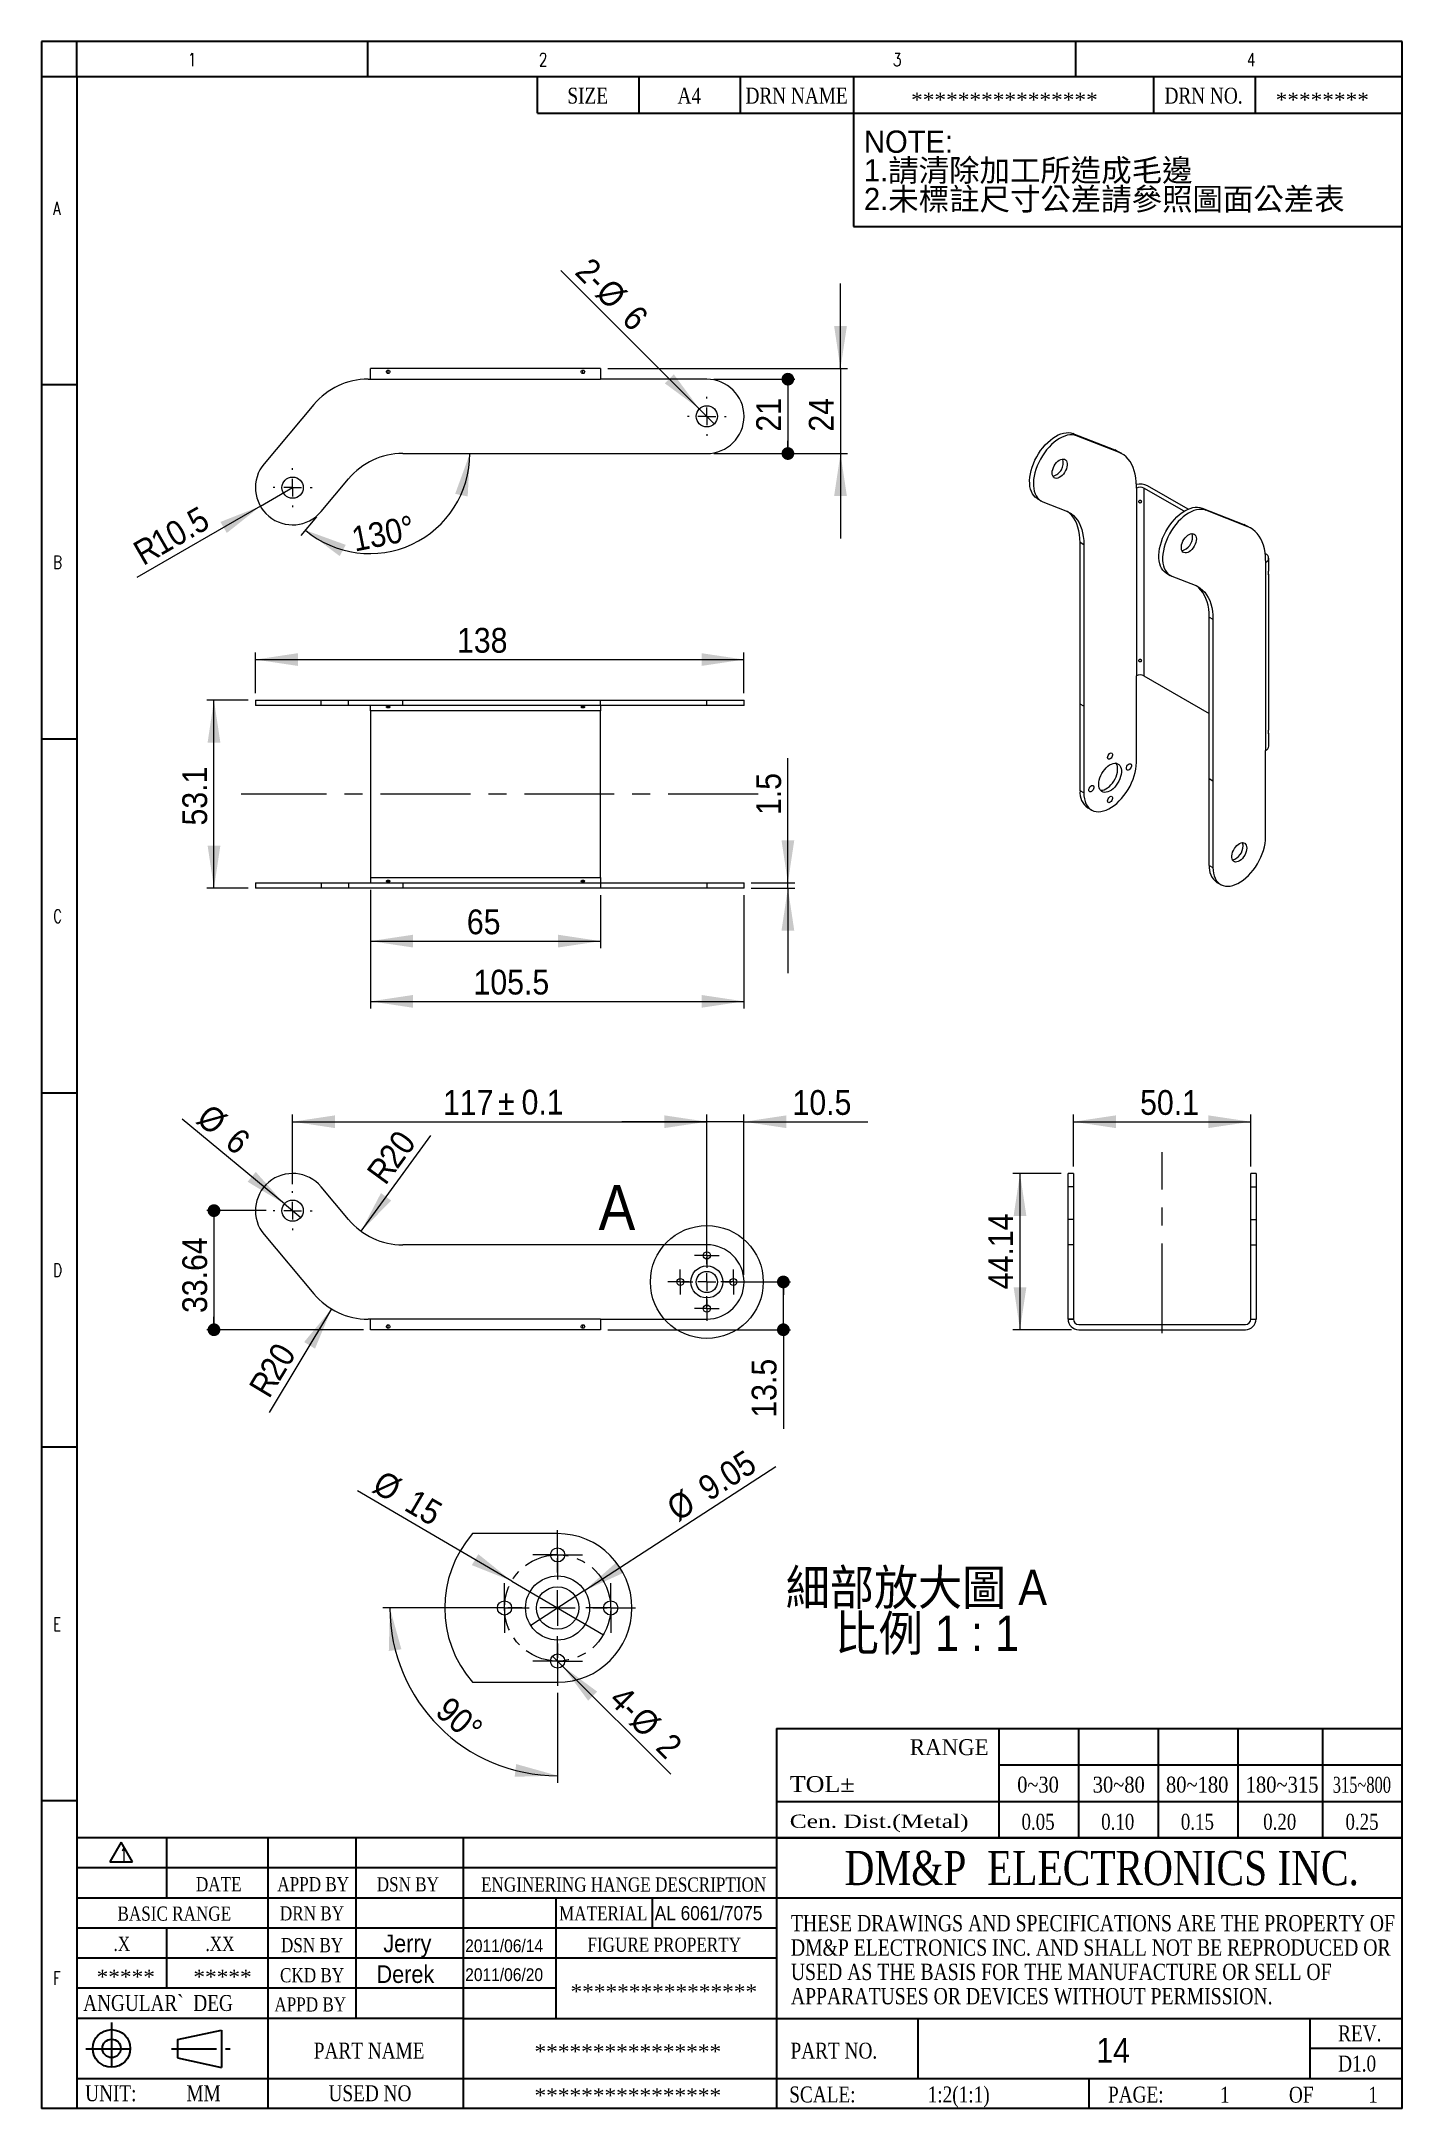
# Model space of a CAD drawing. Header units: millimetres. Extents: x 10 to 202, y 2 to 295.
import ezdxf

# ---------------------------------------------------------------- set-up
doc = ezdxf.new("R2010")
doc.units = ezdxf.units.MM
doc.header["$PDSIZE"] = -1
doc.linetypes.add('CENTER', pattern=[10.16, 6.35, -1.27, 1.27, -1.27])
doc.linetypes.add('CENTERX2', pattern=[20.32, 12.7, -2.54, 2.54, -2.54])
doc.layers.add('SLD-0', color=179, linetype='Continuous')
for name, color, linetype, lineweight in [('中心線2', 1, 'CENTER', 15), ('尺寸標柱線', 3, 'Continuous', 15), ('文字線性', 179, 'Continuous', 15)]:
    doc.layers.add(name, color=color, linetype=linetype, lineweight=lineweight)
doc.styles.add('SLDTEXTSTYLE0', font='GOTHIC.TTF', dxfattribs={"width": 0.913})
doc.styles.add('SLDTEXTSTYLE1', font='')
doc.styles.add('SLDTEXTSTYLE10', font='times.ttf', dxfattribs={"width": 1.26888})
doc.styles.add('SLDTEXTSTYLE11', font='times.ttf', dxfattribs={"width": 0.786331})
doc.styles.add('SLDTEXTSTYLE12', font='times.ttf', dxfattribs={"width": 0.8})
doc.styles.add('SLDTEXTSTYLE13', font='times.ttf', dxfattribs={"width": 1.090687})
doc.styles.add('SLDTEXTSTYLE14', font='txt_____.ttf', dxfattribs={"width": 0.75})
doc.styles.add('SLDTEXTSTYLE15', font='txt_____.ttf', dxfattribs={"width": 0.7})
doc.styles.add('SLDTEXTSTYLE16', font='GOTHIC.TTF', dxfattribs={"width": 0.913, "bigfont": 'bigfont'})
doc.styles.add('SLDTEXTSTYLE2', font='', dxfattribs={"bigfont": 'bigfont'})
doc.styles.add('SLDTEXTSTYLE3', font='times.ttf', dxfattribs={"width": 0.950828})
doc.styles.add('SLDTEXTSTYLE4', font='times.ttf', dxfattribs={"width": 1.081739})
doc.styles.add('SLDTEXTSTYLE5', font='times.ttf', dxfattribs={"width": 0.846979})
doc.styles.add('SLDTEXTSTYLE6', font='times.ttf', dxfattribs={"width": 0.850598})
doc.styles.add('SLDTEXTSTYLE7', font='times.ttf', dxfattribs={"width": 0.853029})
doc.styles.add('SLDTEXTSTYLE8', font='times.ttf', dxfattribs={"width": 0.854773})
doc.styles.add('SLDTEXTSTYLE9', font='times.ttf', dxfattribs={"width": 0.683818})
doc.styles.get('SLDTEXTSTYLE1').set_extended_font_data('新細明體')
doc.styles.get('SLDTEXTSTYLE2').set_extended_font_data('新細明體')
doc.dimstyles.new('SLDDIMSTYLE0', dxfattribs={"dimtxt": 3.5, "dimasz": 6, "dimexe": 0, "dimexo": 0.0625, "dimgap": 0.875, "dimtad": 2, "dimlfac": 2, "dimrnd": 1e-09, "dimzin": 12, "dimdsep": 46, "dimtxsty": 'SLDTEXTSTYLE0', "dimsah": 1, "dimcen": 0.09, "dimadec": 0, "dimazin": 0, "dimtfac": 1, "dimtofl": 0, "dimtmove": 0, "dimatfit": 3, "dimfxl": 0, "dimtolj": 1, "dimtzin": 12, "dimarcsym": 0})
doc.dimstyles.new('SLDDIMSTYLE1', dxfattribs={"dimtxt": 3.5, "dimasz": 6, "dimexe": 0, "dimexo": 0.0625, "dimgap": 0.875, "dimtad": 2, "dimdec": 1, "dimlfac": 2, "dimrnd": 1e-09, "dimzin": 12, "dimdsep": 46, "dimtxsty": 'SLDTEXTSTYLE0', "dimsah": 1, "dimcen": 0.09, "dimadec": 0, "dimazin": 0, "dimtfac": 1, "dimtdec": 1, "dimtofl": 0, "dimtmove": 0, "dimatfit": 3, "dimfxl": 0, "dimtolj": 1, "dimtzin": 12, "dimarcsym": 0})
doc.dimstyles.new('SLDDIMSTYLE10', dxfattribs={"dimtxt": 3.5, "dimasz": 6, "dimexe": 0, "dimexo": 0.0625, "dimgap": 0.875, "dimtad": 2, "dimlfac": 2, "dimrnd": 1e-09, "dimzin": 12, "dimdsep": 46, "dimtxsty": 'SLDTEXTSTYLE0', "dimsah": 1, "dimcen": 0.09, "dimadec": 0, "dimazin": 0, "dimtfac": 1, "dimtofl": 0, "dimtmove": 0, "dimatfit": 3, "dimfxl": 0, "dimtolj": 1, "dimtzin": 12, "dimarcsym": 0})
doc.dimstyles.new('SLDDIMSTYLE11', dxfattribs={"dimtxt": 3.5, "dimasz": 6, "dimexe": 0, "dimexo": 0.0625, "dimgap": 0.875, "dimtad": 2, "dimlfac": 2, "dimrnd": 1e-09, "dimzin": 12, "dimdsep": 46, "dimtxsty": 'SLDTEXTSTYLE0', "dimsah": 1, "dimcen": 0.09, "dimadec": 0, "dimazin": 0, "dimtfac": 1, "dimtofl": 0, "dimtmove": 1, "dimatfit": 3, "dimfxl": 0, "dimtolj": 1, "dimtzin": 12, "dimarcsym": 0})
doc.dimstyles.new('SLDDIMSTYLE12', dxfattribs={"dimtxt": 3.5, "dimasz": 6, "dimexe": 0, "dimexo": 0.0625, "dimgap": 0.875, "dimtad": 2, "dimrnd": 1e-09, "dimzin": 12, "dimdsep": 46, "dimtxsty": 'SLDTEXTSTYLE0', "dimsah": 1, "dimcen": 0.09, "dimadec": 0, "dimazin": 0, "dimtfac": 1, "dimtmove": 0, "dimatfit": 3, "dimfxl": 0, "dimtolj": 1, "dimtzin": 12, "dimarcsym": 0})
doc.dimstyles.new('SLDDIMSTYLE13', dxfattribs={"dimtxt": 3.5, "dimasz": 6, "dimexe": 0, "dimexo": 0.0625, "dimgap": 0.875, "dimtad": 2, "dimdec": 4, "dimzin": 12, "dimdsep": 46, "dimtxsty": 'SLDTEXTSTYLE0', "dimsah": 1, "dimcen": 0.09, "dimazin": 0, "dimtfac": 1, "dimtofl": 0, "dimtmove": 0, "dimatfit": 3, "dimfxl": 0, "dimtolj": 1, "dimtzin": 12, "dimarcsym": 0})
doc.dimstyles.new('SLDDIMSTYLE14', dxfattribs={"dimtxt": 3.5, "dimasz": 6, "dimexe": 0, "dimexo": 0.0625, "dimgap": 0.875, "dimtad": 2, "dimrnd": 1e-09, "dimzin": 12, "dimdsep": 46, "dimtxsty": 'SLDTEXTSTYLE0', "dimsah": 1, "dimcen": 0.09, "dimadec": 0, "dimazin": 0, "dimtfac": 1, "dimtmove": 0, "dimatfit": 3, "dimfxl": 0, "dimtolj": 1, "dimtzin": 12, "dimarcsym": 0})
doc.dimstyles.new('SLDDIMSTYLE2', dxfattribs={"dimtxt": 3.5, "dimasz": 6, "dimexe": 0, "dimexo": 0.0625, "dimgap": 0.875, "dimtad": 2, "dimdec": 1, "dimlfac": 2, "dimrnd": 1e-09, "dimzin": 12, "dimdsep": 46, "dimtxsty": 'SLDTEXTSTYLE0', "dimsah": 1, "dimcen": 0.09, "dimadec": 0, "dimazin": 0, "dimtfac": 1, "dimtdec": 1, "dimtofl": 0, "dimtmove": 0, "dimatfit": 3, "dimfxl": 0, "dimtolj": 1, "dimtzin": 12, "dimarcsym": 0})
doc.dimstyles.new('SLDDIMSTYLE3', dxfattribs={"dimtxt": 3.5, "dimasz": 6, "dimexe": 0, "dimexo": 0.0625, "dimgap": 0.875, "dimtad": 2, "dimdec": 4, "dimlfac": 2, "dimzin": 12, "dimdsep": 46, "dimtxsty": 'SLDTEXTSTYLE0', "dimsah": 1, "dimcen": 0.09, "dimazin": 0, "dimtfac": 1, "dimtofl": 0, "dimtmove": 0, "dimatfit": 3, "dimfxl": 0, "dimtolj": 1, "dimtzin": 12, "dimarcsym": 0})
doc.dimstyles.new('SLDDIMSTYLE4', dxfattribs={"dimtxt": 3.5, "dimasz": 6, "dimexe": 0, "dimexo": 0.0625, "dimgap": 0.875, "dimtad": 2, "dimdec": 1, "dimlfac": 2, "dimrnd": 1e-09, "dimzin": 12, "dimdsep": 46, "dimtxsty": 'SLDTEXTSTYLE0', "dimsah": 1, "dimcen": 0.09, "dimadec": 0, "dimazin": 0, "dimtfac": 1, "dimtdec": 1, "dimtofl": 0, "dimtmove": 0, "dimatfit": 3, "dimfxl": 0, "dimtolj": 1, "dimtzin": 12, "dimarcsym": 0})
doc.dimstyles.new('SLDDIMSTYLE5', dxfattribs={"dimtxt": 3.5, "dimasz": 1.8, "dimexe": 0, "dimexo": 0.0625, "dimgap": 0.875, "dimtad": 2, "dimlfac": 2, "dimrnd": 1e-09, "dimzin": 12, "dimdsep": 46, "dimtxsty": 'SLDTEXTSTYLE0', "dimblk1": 'DOT', "dimblk2": 'DOT', "dimsah": 1, "dimcen": 0.09, "dimadec": 0, "dimazin": 0, "dimtfac": 1, "dimtofl": 0, "dimtmove": 0, "dimatfit": 3, "dimldrblk": 'DOT', "dimfxl": 0, "dimtolj": 1, "dimtzin": 12, "dimarcsym": 0})
doc.dimstyles.new('SLDDIMSTYLE6', dxfattribs={"dimtxt": 3.5, "dimasz": 6, "dimexe": 0, "dimexo": 0.0625, "dimgap": 0.875, "dimtad": 2, "dimlfac": 2, "dimrnd": 1e-09, "dimzin": 12, "dimdsep": 46, "dimtxsty": 'SLDTEXTSTYLE0', "dimsah": 1, "dimcen": 0.09, "dimadec": 0, "dimazin": 0, "dimtfac": 1, "dimtofl": 0, "dimtmove": 0, "dimatfit": 3, "dimfxl": 0, "dimtolj": 1, "dimtzin": 12, "dimarcsym": 0})
doc.dimstyles.new('SLDDIMSTYLE7', dxfattribs={"dimtxt": 3.5, "dimasz": 6, "dimexe": 0, "dimexo": 0.0625, "dimgap": 0.875, "dimtad": 2, "dimlfac": 2, "dimrnd": 1e-09, "dimzin": 12, "dimdsep": 46, "dimtxsty": 'SLDTEXTSTYLE0', "dimsah": 1, "dimcen": 0.09, "dimadec": 0, "dimazin": 0, "dimtfac": 1, "dimtmove": 0, "dimatfit": 3, "dimfxl": 0, "dimtolj": 1, "dimtzin": 12, "dimarcsym": 0})
doc.dimstyles.new('SLDDIMSTYLE8', dxfattribs={"dimtxt": 3.5, "dimasz": 1.8, "dimexe": 0, "dimexo": 0.0625, "dimgap": 0.875, "dimtad": 2, "dimdec": 1, "dimlfac": 2, "dimrnd": 1e-09, "dimzin": 12, "dimdsep": 46, "dimtxsty": 'SLDTEXTSTYLE0', "dimblk1": 'DOT', "dimblk2": 'DOT', "dimsah": 1, "dimcen": 0.09, "dimadec": 0, "dimazin": 0, "dimtfac": 1, "dimtdec": 1, "dimtofl": 0, "dimtmove": 0, "dimatfit": 3, "dimldrblk": 'DOT', "dimfxl": 0, "dimtolj": 1, "dimtzin": 12, "dimarcsym": 0})
doc.dimstyles.new('SLDDIMSTYLE9', dxfattribs={"dimtxt": 3.5, "dimasz": 6, "dimexe": 0, "dimexo": 0.0625, "dimgap": 0.875, "dimtad": 2, "dimlfac": 2, "dimrnd": 1e-09, "dimzin": 12, "dimdsep": 46, "dimtxsty": 'SLDTEXTSTYLE0', "dimsah": 1, "dimcen": 0.09, "dimadec": 0, "dimazin": 0, "dimtfac": 1, "dimtmove": 0, "dimatfit": 3, "dimfxl": 0, "dimtolj": 1, "dimtzin": 12, "dimarcsym": 0})

msp = doc.modelspace()

# ---------------------------------------------------------------- texts
at = {"color": 7, "linetype": 'Continuous', "lineweight": 0, "insert": (88.700792, 132.974972), "char_height": 6.35, "attachment_point": 1, "style": 'SLDTEXTSTYLE0'}
msp.add_mtext('A', dxfattribs=at)
at = {"layer": 'SLD-0', "color": 7, "attachment_point": 1}
for s, insert, char_height, style in [('1', (30.683336, 292.852429), 1.852083, 'SLDTEXTSTYLE14'), ('2', (80.26667, 292.852429), 1.852083, 'SLDTEXTSTYLE14'), ('3', (130.26667, 292.852429), 1.852083, 'SLDTEXTSTYLE14'), ('4', (180.266661, 292.852429), 1.852083, 'SLDTEXTSTYLE14'), ('SIZE', (84.29168, 287.95586), 2.25, 'SLDTEXTSTYLE12'), ('A4', (99.849493, 287.95586), 2.25, 'SLDTEXTSTYLE12'), ('DRN NAME', (109.4467, 287.95586), 2.25, 'SLDTEXTSTYLE12'), ('****************', (132.836325, 287.246134), 2, 'SLDTEXTSTYLE13'), ('DRN NO.', (168.61875, 287.95586), 2.25, 'SLDTEXTSTYLE12'), ('********', (184.314459, 287.246134), 2, 'SLDTEXTSTYLE13'), ('A', (11.666667, 271.852425), 1.852083, 'SLDTEXTSTYLE14'), ('B', (11.666667, 221.852425), 1.852083, 'SLDTEXTSTYLE14'), ('C', (11.666667, 171.852425), 1.852083, 'SLDTEXTSTYLE14'), ('D', (11.666667, 121.852425), 1.852083, 'SLDTEXTSTYLE14'), ('E', (11.666667, 71.852425), 1.852083, 'SLDTEXTSTYLE14'), ('RANGE', (132.65198, 54.684077), 2.25, 'SLDTEXTSTYLE3'), ('TOL±', (115.691583, 49.470602), 2.25, 'SLDTEXTSTYLE4'), ('0~30', (147.81881, 49.389671), 2.25, 'SLDTEXTSTYLE5'), ('30~80', (158.48586, 49.389671), 2.25, 'SLDTEXTSTYLE6'), ('80~180', (168.825, 49.389671), 2.25, 'SLDTEXTSTYLE7'), ('180~315', (180.075, 49.389671), 2.25, 'SLDTEXTSTYLE8'), ('315~800', (192.375, 49.37087), 2.25, 'SLDTEXTSTYLE9'), ('Cen. Dist.(Metal)', (115.691583, 44.033979), 1.875, 'SLDTEXTSTYLE10'), ('0.05', (148.425, 44.147457), 2.25, 'SLDTEXTSTYLE11'), ('0.10', (159.675, 44.147457), 2.25, 'SLDTEXTSTYLE11'), ('0.15', (170.925, 44.147457), 2.25, 'SLDTEXTSTYLE11'), ('0.20', (182.55, 44.147457), 2.25, 'SLDTEXTSTYLE11'), ('0.25', (194.175, 44.147457), 2.25, 'SLDTEXTSTYLE11'), ('1', (21.06793, 39.251727), 1.8, 'SLDTEXTSTYLE15'), ('DM&P  ELECTRONICS INC.', (123.441439, 38.90286), 4.83, 'SLDTEXTSTYLE12'), ('DATE', (31.828312, 35.205695), 2, 'SLDTEXTSTYLE12'), ('APPD BY', (43.320634, 35.205695), 2, 'SLDTEXTSTYLE12'), ('DSN BY', (57.360048, 35.189654), 2, 'SLDTEXTSTYLE12'), ('ENGINERING HANGE DESCRIPTION', (72.099712, 35.155168), 2, 'SLDTEXTSTYLE12'), ('BASIC RANGE', (20.756734, 31.050283), 2, 'SLDTEXTSTYLE12'), ('DRN BY', (43.687119, 31.08105), 2, 'SLDTEXTSTYLE12'), ('MATERIAL', (83.108821, 31.08105), 2, 'SLDTEXTSTYLE12'), ('.X', (20.197147, 26.769539), 2, 'SLDTEXTSTYLE12'), ('.XX', (33.174872, 26.769539), 2, 'SLDTEXTSTYLE12'), ('DSN BY', (43.840744, 26.594802), 2, 'SLDTEXTSTYLE12'), ('FIGURE PROPERTY', (87.128668, 26.655168), 2, 'SLDTEXTSTYLE12'), ('F', (11.666667, 21.852425), 1.852083, 'SLDTEXTSTYLE14'), ('*****', (17.803076, 22.1132), 2, 'SLDTEXTSTYLE13'), ('*****', (31.46633, 22.1132), 2, 'SLDTEXTSTYLE13'), ('CKD BY', (43.704633, 22.344802), 2, 'SLDTEXTSTYLE12'), ('ANGULAR`  DEG', (15.90436, 18.549332), 2.25, 'SLDTEXTSTYLE12'), ('APPD BY', (42.904812, 18.224484), 2, 'SLDTEXTSTYLE12'), ('****************', (84.725886, 20.037323), 2, 'SLDTEXTSTYLE13'), ('PART NAME', (48.47219, 11.818511), 2.25, 'SLDTEXTSTYLE12'), ('PART NO.', (115.806468, 11.818511), 2.25, 'SLDTEXTSTYLE12'), ('REV.', (193.140737, 14.263964), 2.25, 'SLDTEXTSTYLE12'), ('****************', (79.645155, 11.568819), 2, 'SLDTEXTSTYLE13'), ('D1.0', (193.140737, 9.988477), 2.25, 'SLDTEXTSTYLE12'), ('UNIT:', (16.181511, 5.799712), 2.25, 'SLDTEXTSTYLE12'), ('MM', (30.494902, 5.799712), 2.25, 'SLDTEXTSTYLE12'), ('USED NO', (50.554164, 5.799712), 2.25, 'SLDTEXTSTYLE12'), ('****************', (79.645155, 5.379054), 2, 'SLDTEXTSTYLE13'), ('SCALE:', (115.618767, 5.628746), 2.25, 'SLDTEXTSTYLE12'), ('1:2(1:1)', (135.166212, 5.628746), 2.25, 'SLDTEXTSTYLE12'), ('PAGE:', (160.636936, 5.615788), 2.25, 'SLDTEXTSTYLE12'), ('1', (176.457793, 5.594062), 2.25, 'SLDTEXTSTYLE12'), ('OF', (186.189947, 5.594062), 2.25, 'SLDTEXTSTYLE12'), ('1', (197.393563, 5.594062), 2.25, 'SLDTEXTSTYLE12')]:
    msp.add_mtext(s, dxfattribs=dict(at, insert=insert, char_height=char_height, style=style))
at = {"layer": '文字線性', "color": 5, "attachment_point": 1, "style": 'SLDTEXTSTYLE0'}
for s, insert, char_height in [('AL 6061/7075', (96.615137, 31.112941), 2), ('Jerry', (58.300666, 27.096395), 2.5), ('2011/06/14', (69.85878, 26.407394), 1.8), ('Derek', (57.340596, 22.753524), 2.5), ('2011/06/20', (69.85878, 22.324681), 1.8), ('14', (158.986613, 12.483664), 3.5)]:
    msp.add_mtext(s, dxfattribs=dict(at, insert=insert, char_height=char_height))

# ---------------------------------------------------------------- blocks, each defined once
blk = doc.blocks.new('SW_NOTE_0')
at = {"layer": '文字線性', "color": 0, "char_height": 3.5, "attachment_point": 1}
for s, insert, style in [('NOTE:', (0, 4.37), 'SLDTEXTSTYLE1'), ('1.請清除加工所造成毛邊', (0, -0.13), 'SLDTEXTSTYLE2'), ('2.未標註尺寸公差請參照圖面公差表', (0, -4.63), 'SLDTEXTSTYLE2')]:
    blk.add_mtext(s, dxfattribs=dict(at, insert=insert, style=style))
blk = doc.blocks.new('SW_NOTE_1')
at = {"layer": 'SLD-0', "color": 0, "char_height": 2.3, "attachment_point": 1, "style": 'SLDTEXTSTYLE12'}
for s, insert in [('THESE DRAWINGS AND SPECIFICATIONS ARE THE PROPERTY OF', (0, 3.02)), ('DM&P ELECTRONICS INC. AND SHALL NOT BE REPRODUCED OR ', (0, -0.42)), ('USED AS THE BASIS FOR THE MANUFACTURE OR SELL OF ', (0, -3.86)), ('APPARATUSES OR DEVICES WITHOUT PERMISSION.', (0, -7.29))]:
    blk.add_mtext(s, dxfattribs=dict(at, insert=insert))
blk = doc.blocks.new('*D3')
at = {"layer": '尺寸標柱線', "color": 5}
for p, q in [((56.48, 174.65), (56.48, 166.41)), ((88.98, 173.9), (88.98, 166.41)), ((56.48, 167.41), (88.98, 167.41))]:
    blk.add_line(p, q, dxfattribs=at)
for points in [[(56.48, 167.41), (62.48, 166.51), (62.48, 168.31)], [(88.98, 167.41), (82.98, 168.31), (82.98, 166.51)]]:
    blk.add_solid(points, dxfattribs=at)
at = {"layer": '尺寸標柱線', "color": 5, "insert": (70.09, 171.88), "char_height": 3.5, "attachment_point": 1, "style": 'SLDTEXTSTYLE0'}
blk.add_mtext('65', dxfattribs=at)
blk = doc.blocks.new('*D4')
at = {"layer": '尺寸標柱線', "color": 5}
for p, q in [((56.48, 174.65), (56.48, 157.9)), ((109.23, 173.9), (109.23, 157.9)), ((56.48, 158.9), (109.23, 158.9))]:
    blk.add_line(p, q, dxfattribs=at)
for points in [[(56.48, 158.9), (62.48, 158), (62.48, 159.8)], [(109.23, 158.9), (103.23, 159.8), (103.23, 158)]]:
    blk.add_solid(points, dxfattribs=at)
at = {"layer": '尺寸標柱線', "color": 5, "insert": (71.03, 163.37), "char_height": 3.5, "attachment_point": 1, "style": 'SLDTEXTSTYLE0'}
blk.add_mtext('105.5', dxfattribs=at)
blk = doc.blocks.new('*D5')
at = {"layer": '尺寸標柱線', "color": 5}
for p, q in [((39.23, 201.45), (33.38, 201.45)), ((34.38, 174.9), (34.38, 201.45)), ((39.23, 174.9), (33.38, 174.9))]:
    blk.add_line(p, q, dxfattribs=at)
for points in [[(34.38, 201.45), (33.48, 195.45), (35.28, 195.45)], [(34.38, 174.9), (35.28, 180.9), (33.48, 180.9)]]:
    blk.add_solid(points, dxfattribs=at)
at = {"layer": '尺寸標柱線', "color": 5, "insert": (29.91, 183.74), "char_height": 3.5, "attachment_point": 1, "rotation": 90, "style": 'SLDTEXTSTYLE0'}
blk.add_mtext('53.1', dxfattribs=at)
blk = doc.blocks.new('*D6')
at = {"layer": '尺寸標柱線', "color": 5}
for p, q in [((40.23, 202.45), (40.23, 208.18)), ((109.23, 202.45), (109.23, 208.18)), ((40.23, 207.18), (109.23, 207.18))]:
    blk.add_line(p, q, dxfattribs=at)
for points in [[(40.23, 207.18), (46.23, 206.28), (46.23, 208.08)], [(109.23, 207.18), (103.23, 208.08), (103.23, 206.28)]]:
    blk.add_solid(points, dxfattribs=at)
at = {"layer": '尺寸標柱線', "color": 5, "insert": (68.7, 211.65), "char_height": 3.5, "attachment_point": 1, "style": 'SLDTEXTSTYLE0'}
blk.add_mtext('138', dxfattribs=at)
blk = doc.blocks.new('*D7')
at = {"layer": '尺寸標柱線', "color": 5}
for p, q in [((115.43, 175.65), (115.43, 193.27)), ((110.23, 175.65), (116.43, 175.65)), ((115.43, 174.9), (115.43, 175.65)), ((110.23, 174.9), (116.43, 174.9)), ((115.43, 174.9), (115.43, 162.9))]:
    blk.add_line(p, q, dxfattribs=at)
for points in [[(115.43, 175.65), (116.33, 181.65), (114.53, 181.65)], [(115.43, 174.9), (114.53, 168.9), (116.33, 168.9)]]:
    blk.add_solid(points, dxfattribs=at)
at = {"layer": '尺寸標柱線', "color": 5, "insert": (110.96, 185.22), "char_height": 3.5, "attachment_point": 1, "rotation": 90, "style": 'SLDTEXTSTYLE0'}
blk.add_mtext('1.5', dxfattribs=at)
blk = doc.blocks.new('*D8')
at = {"layer": '尺寸標柱線', "color": 5}
blk.add_line((48.86, 227.32), (46.65, 224.68), dxfattribs=at)
blk.add_arc((56.38, 236.28), 14.14, 230, 0, dxfattribs=at)
for points in [[(70.52, 236.28), (68.44, 230.58), (70.21, 230.22)], [(47.29, 225.45), (52.13, 221.79), (52.99, 223.38)]]:
    blk.add_solid(points, dxfattribs=at)
at = {"layer": '尺寸標柱線', "color": 5, "insert": (53.58, 225.85), "char_height": 3.5, "attachment_point": 1, "rotation": 11.4397, "style": 'SLDTEXTSTYLE0'}
blk.add_mtext('130°', dxfattribs=at)
blk = doc.blocks.new('*D9')
at = {"layer": '尺寸標柱線', "color": 5}
for q in [(45.48, 231.46), (23.48, 218.76)]:
    blk.add_line((40.94, 228.84), q, dxfattribs=at)
blk.add_solid([(40.94, 228.84), (35.29, 226.62), (36.19, 225.06)], dxfattribs=at)
at = {"layer": '尺寸標柱線', "color": 5, "char_height": 3.5, "attachment_point": 1, "rotation": 30, "style": 'SLDTEXTSTYLE0'}
for s, insert in [('10.5', (25.09, 224.82)), ('R', (22.64, 223.4))]:
    blk.add_mtext(s, dxfattribs=dict(at, insert=insert))
blk = doc.blocks.new('_DOT')
at = {"color": 0, "linetype": 'ByBlock', "lineweight": -2}
blk.add_line((-0.5, 0), (-1, 0), dxfattribs=at)
at = {"color": 0, "linetype": 'ByBlock', "const_width": 0.5}
blk.add_lwpolyline([(-0.25, 0, 1), (0.25, 0, 1)], format="xyb", close=True, dxfattribs=at)
blk = doc.blocks.new('*D11')
at = {"layer": '尺寸標柱線', "color": 5}
for p, q in [((104.98, 246.78), (116.43, 246.78)), ((115.43, 246.78), (115.43, 236.28)), ((104.98, 236.28), (116.43, 236.28))]:
    blk.add_line(p, q, dxfattribs=at)
at = {"layer": '尺寸標柱線', "color": 5, "xscale": 1.8, "yscale": 1.8}
for p, rotation in [((115.43, 246.78, -2.38), 90.00001196744807), ((115.43, 236.28, -2.38), 270.0000119674481)]:
    blk.add_blockref('_DOT', p, dxfattribs=dict(at, rotation=rotation))
at = {"layer": '尺寸標柱線', "color": 5, "insert": (110.96, 239.37), "char_height": 3.5, "attachment_point": 1, "rotation": 90, "style": 'SLDTEXTSTYLE0'}
blk.add_mtext('21', dxfattribs=at)
blk = doc.blocks.new('*D12')
at = {"layer": '尺寸標柱線', "color": 5}
for p, q in [((122.86, 248.28), (122.86, 260.28)), ((89.98, 248.28), (123.86, 248.28)), ((122.86, 248.28), (122.86, 236.28)), ((104.98, 236.28), (123.86, 236.28)), ((122.86, 236.28), (122.86, 224.28))]:
    blk.add_line(p, q, dxfattribs=at)
for points in [[(122.86, 248.28), (123.76, 254.28), (121.96, 254.28)], [(122.86, 236.28), (121.96, 230.28), (123.76, 230.28)]]:
    blk.add_solid(points, dxfattribs=at)
at = {"layer": '尺寸標柱線', "color": 5, "insert": (118.39, 239.37), "char_height": 3.5, "attachment_point": 1, "rotation": 90, "style": 'SLDTEXTSTYLE0'}
blk.add_mtext('24', dxfattribs=at)
blk = doc.blocks.new('*D13')
at = {"layer": '尺寸標柱線', "color": 5}
for q in [(83.36, 262.15), (105.04, 240.47)]:
    blk.add_line((102.92, 242.59), q, dxfattribs=at)
blk.add_solid([(102.92, 242.59), (99.32, 247.47), (98.04, 246.2)], dxfattribs=at)
at = {"layer": '尺寸標柱線', "color": 5, "char_height": 3.5, "attachment_point": 1, "rotation": 315, "style": 'SLDTEXTSTYLE0'}
for s, insert in [('2-', (87.67, 264.21)), ('%%c', (90.55, 261.25)), ('6', (94.29, 257.52))]:
    blk.add_mtext(s, dxfattribs=dict(at, insert=insert))
blk = doc.blocks.new('SW_CENTERMARKSYMBOL_0')
at = {"layer": '中心線2', "color": 0}
for p, q in [((-2.5, 0), (-2.75, 0)), ((0, 0), (-1.25, 0)), ((0, 2.5), (0, 2.75)), ((0, 0), (0, 1.25)), ((0, 0), (0, -1.25)), ((0, 0), (1.25, 0)), ((2.5, 0), (2.75, 0)), ((0, -2.5), (0, -2.75))]:
    blk.add_line(p, q, dxfattribs=at)
blk = doc.blocks.new('SW_CENTERMARKSYMBOL_1')
at = {"layer": '中心線2', "color": 0}
for p, q in [((-2.5, 0), (-2.75, 0)), ((0, 0), (-1.25, 0)), ((0, 2.5), (0, 2.75)), ((0, 0), (0, 1.25)), ((0, 0), (0, -1.25)), ((0, 0), (1.25, 0)), ((2.5, 0), (2.75, 0)), ((0, -2.5), (0, -2.75))]:
    blk.add_line(p, q, dxfattribs=at)
blk = doc.blocks.new('*D16')
at = {"layer": '尺寸標柱線', "color": 5}
for p, q in [((103.98, 141.9), (91.98, 141.9)), ((103.98, 125.77), (103.98, 142.9)), ((109.23, 141.9), (103.98, 141.9)), ((109.23, 120.27), (109.23, 142.9)), ((109.23, 141.9), (126.72, 141.9))]:
    blk.add_line(p, q, dxfattribs=at)
for points in [[(103.98, 141.9), (97.98, 142.8), (97.98, 141)], [(109.23, 141.9), (115.23, 141), (115.23, 142.8)]]:
    blk.add_solid(points, dxfattribs=at)
at = {"layer": '尺寸標柱線', "color": 5, "insert": (116.08, 146.37), "char_height": 3.5, "attachment_point": 1, "style": 'SLDTEXTSTYLE0'}
blk.add_mtext('10.5', dxfattribs=at)
blk = doc.blocks.new('*D17')
at = {"layer": '尺寸標柱線', "color": 5}
for p, q in [((41.73, 129.34), (33.38, 129.34)), ((34.38, 129.34), (34.38, 112.52)), ((55.48, 112.52), (33.38, 112.52))]:
    blk.add_line(p, q, dxfattribs=at)
at = {"layer": '尺寸標柱線', "color": 5, "xscale": 1.8, "yscale": 1.8}
for p, rotation in [((34.38, 129.34, 2.48), 90.0000000000004), ((34.38, 112.52, 2.48), 270.0000000000004)]:
    blk.add_blockref('_DOT', p, dxfattribs=dict(at, rotation=rotation))
at = {"layer": '尺寸標柱線', "color": 5, "insert": (29.91, 114.88), "char_height": 3.5, "attachment_point": 1, "rotation": 90, "style": 'SLDTEXTSTYLE0'}
blk.add_mtext('33.64', dxfattribs=at)
blk = doc.blocks.new('*D18')
at = {"layer": '尺寸標柱線', "color": 5}
for p, q in [((108.5, 119.27), (115.79, 119.27)), ((114.79, 112.52), (114.79, 119.27)), ((89.98, 112.52), (115.79, 112.52)), ((114.79, 112.52), (114.79, 98.51))]:
    blk.add_line(p, q, dxfattribs=at)
at = {"layer": '尺寸標柱線', "color": 5, "xscale": 1.8, "yscale": 1.8}
for p, rotation in [((114.79, 119.27, 2.48), 90.0000000000004), ((114.79, 112.52, 2.48), 270.0000000000004)]:
    blk.add_blockref('_DOT', p, dxfattribs=dict(at, rotation=rotation))
at = {"layer": '尺寸標柱線', "color": 5, "insert": (110.32, 100.1), "char_height": 3.5, "attachment_point": 1, "rotation": 90, "style": 'SLDTEXTSTYLE0'}
blk.add_mtext('13.5', dxfattribs=at)
blk = doc.blocks.new('*D19')
at = {"layer": '尺寸標柱線', "color": 5}
for p, q in [((45.48, 133.09), (45.48, 142.9)), ((45.48, 141.9), (103.98, 141.9)), ((103.98, 123.78), (103.98, 142.9))]:
    blk.add_line(p, q, dxfattribs=at)
for points in [[(45.48, 141.9), (51.48, 141), (51.48, 142.8)], [(103.98, 141.9), (97.98, 142.8), (97.98, 141)]]:
    blk.add_solid(points, dxfattribs=at)
at = {"layer": '尺寸標柱線', "color": 5, "char_height": 3.5, "attachment_point": 1, "style": 'SLDTEXTSTYLE0'}
for s, insert in [('117', (66.72, 146.37)), ('0.1', (77.82, 146.42)), ('%%p', (74.48, 146.37))]:
    blk.add_mtext(s, dxfattribs=dict(at, insert=insert))
blk = doc.blocks.new('*D20')
at = {"layer": '尺寸標柱線', "color": 5}
for q in [(29.87, 142.24), (46.64, 128.38)]:
    blk.add_line((44.33, 130.29), q, dxfattribs=at)
blk.add_solid([(44.33, 130.29), (40.28, 134.81), (39.13, 133.42)], dxfattribs=at)
at = {"layer": '尺寸標柱線', "color": 5, "char_height": 3.5, "attachment_point": 1, "rotation": 320.4221, "style": 'SLDTEXTSTYLE0'}
for s, insert in [('%%c', (33.92, 144.64)), ('6', (37.98, 141.28))]:
    blk.add_mtext(s, dxfattribs=dict(at, insert=insert))
blk = doc.blocks.new('*D21')
at = {"layer": '尺寸標柱線', "color": 5}
blk.add_line((50.98, 115.46), (42.15, 100.82), dxfattribs=at)
blk.add_solid([(50.98, 115.46), (47.11, 110.78), (48.65, 109.85)], dxfattribs=at)
at = {"layer": '尺寸標柱線', "color": 5, "char_height": 3.5, "attachment_point": 1, "rotation": 58.8992, "style": 'SLDTEXTSTYLE0'}
for s, insert in [('20', (40.62, 106.9)), ('R', (39.16, 104.47))]:
    blk.add_mtext(s, dxfattribs=dict(at, insert=insert))
blk = doc.blocks.new('*D22')
at = {"layer": '尺寸標柱線', "color": 5}
blk.add_line((55.15, 126.44), (65.02, 139.97), dxfattribs=at)
blk.add_solid([(55.15, 126.44), (59.41, 130.76), (57.96, 131.82)], dxfattribs=at)
at = {"layer": '尺寸標柱線', "color": 5, "char_height": 3.5, "attachment_point": 1, "rotation": 53.8697, "style": 'SLDTEXTSTYLE0'}
for s, insert in [('20', (57.43, 137.15)), ('R', (55.76, 134.86))]:
    blk.add_mtext(s, dxfattribs=dict(at, insert=insert))
blk = doc.blocks.new('SW_CENTERMARKSYMBOL_2')
at = {"layer": '中心線2', "color": 0}
for p, q in [((0, 2.5), (0, 3.5125)), ((-2.5, 0), (-3.5125, 0)), ((0, 0), (-1.25, 0)), ((0, 0), (0, 1.25)), ((0, 0), (0, -1.25)), ((0, 0), (1.25, 0)), ((2.5, 0), (3.5125, 0)), ((0, -2.5), (0, -3.5125))]:
    blk.add_line(p, q, dxfattribs=at)
blk = doc.blocks.new('SW_CENTERMARKSYMBOL_3')
at = {"layer": '中心線2', "color": 0}
for p, q in [((-2.5, 0), (-2.75, 0)), ((0, 0), (-1.25, 0)), ((0, 2.5), (0, 2.75)), ((0, 0), (0, 1.25)), ((0, 0), (0, -1.25)), ((0, 0), (1.25, 0)), ((2.5, 0), (2.75, 0)), ((0, -2.5), (0, -2.75))]:
    blk.add_line(p, q, dxfattribs=at)
blk = doc.blocks.new('SW_CENTERMARKSYMBOL_4')
at = {"layer": '中心線2', "color": 0}
for p, q in [((-1.25, 0), (-1.75, 0)), ((0, 0), (-1.25, 0)), ((0, 1.25), (0, 1.75)), ((0, 0), (0, 1.25)), ((0, 0), (0, -1.25)), ((0, 0), (1.25, 0)), ((1.25, 0), (1.75, 0)), ((0, -1.25), (0, -1.75))]:
    blk.add_line(p, q, dxfattribs=at)
blk = doc.blocks.new('SW_CENTERMARKSYMBOL_5')
at = {"layer": '中心線2', "color": 0}
for p, q in [((-1.25, 0), (-1.75, 0)), ((0, 0), (-1.25, 0)), ((0, 1.25), (0, 1.75)), ((0, 0), (0, 1.25)), ((0, 0), (0, -1.25)), ((0, 0), (1.25, 0)), ((1.25, 0), (1.75, 0)), ((0, -1.25), (0, -1.75))]:
    blk.add_line(p, q, dxfattribs=at)
blk = doc.blocks.new('SW_CENTERMARKSYMBOL_6')
at = {"layer": '中心線2', "color": 0}
for p, q in [((-1.25, 0), (-1.75, 0)), ((0, 0), (-1.25, 0)), ((0, 1.25), (0, 1.75)), ((0, 0), (0, 1.25)), ((0, 0), (0, -1.25)), ((0, 0), (1.25, 0)), ((1.25, 0), (1.75, 0)), ((0, -1.25), (0, -1.75))]:
    blk.add_line(p, q, dxfattribs=at)
blk = doc.blocks.new('SW_CENTERMARKSYMBOL_7')
at = {"layer": '中心線2', "color": 0}
for p, q in [((-1.25, 0), (-1.75, 0)), ((0, 0), (-1.25, 0)), ((0, 1.25), (0, 1.75)), ((0, 0), (0, 1.25)), ((0, 0), (0, -1.25)), ((0, 0), (1.25, 0)), ((1.25, 0), (1.75, 0)), ((0, -1.25), (0, -1.75))]:
    blk.add_line(p, q, dxfattribs=at)
blk = doc.blocks.new('*D29')
at = {"layer": '尺寸標柱線', "color": 5}
for p, q in [((155.75, 135.59), (155.75, 142.9)), ((155.75, 141.9), (180.8, 141.9)), ((180.8, 135.59), (180.8, 142.9))]:
    blk.add_line(p, q, dxfattribs=at)
for points in [[(155.75, 141.9), (161.75, 141), (161.75, 142.8)], [(180.8, 141.9), (174.8, 142.8), (174.8, 141)]]:
    blk.add_solid(points, dxfattribs=at)
at = {"layer": '尺寸標柱線', "color": 5, "insert": (165.17, 146.37), "char_height": 3.5, "attachment_point": 1, "style": 'SLDTEXTSTYLE0'}
blk.add_mtext('50.1', dxfattribs=at)
blk = doc.blocks.new('*D30')
at = {"layer": '尺寸標柱線', "color": 5}
for p, q in [((154, 134.59), (147.21, 134.59)), ((148.21, 112.52), (148.21, 134.59)), ((155.5, 112.52), (147.21, 112.52))]:
    blk.add_line(p, q, dxfattribs=at)
for points in [[(148.21, 134.59), (147.31, 128.59), (149.11, 128.59)], [(148.21, 112.52), (149.11, 118.52), (147.31, 118.52)]]:
    blk.add_solid(points, dxfattribs=at)
at = {"layer": '尺寸標柱線', "color": 5, "insert": (143.74, 118.24), "char_height": 3.5, "attachment_point": 1, "rotation": 90, "style": 'SLDTEXTSTYLE0'}
blk.add_mtext('44.14', dxfattribs=at)
blk = doc.blocks.new('*D31')
at = {"layer": '尺寸標柱線', "color": 5}
for q in [(54.67, 89.77), (89.38, 69.43)]:
    blk.add_line((76.43, 77.01), q, dxfattribs=at)
blk.add_solid([(76.43, 77.01), (71.71, 80.82), (70.8, 79.27)], dxfattribs=at)
at = {"layer": '尺寸標柱線', "color": 5, "char_height": 3.5, "attachment_point": 1, "rotation": 329.6317, "style": 'SLDTEXTSTYLE0'}
for s, insert in [('%%c', (58.29, 92.81)), ('15', (62.84, 90.14))]:
    blk.add_mtext(s, dxfattribs=dict(at, insert=insert))
blk = doc.blocks.new('*D32')
at = {"layer": '尺寸標柱線', "color": 5}
for p, q in [((74.88, 73.22), (58.22, 73.22)), ((82.91, 61.22), (82.91, 48.53))]:
    blk.add_line(p, q, dxfattribs=at)
blk.add_arc((82.91, 73.22), 23.69, 180, 270, dxfattribs=at)
for points in [[(59.22, 73.22), (59.07, 67.15), (60.85, 67.38)], [(82.91, 49.53), (77.06, 51.17), (76.84, 49.38)]]:
    blk.add_solid(points, dxfattribs=at)
at = {"layer": '尺寸標柱線', "color": 5, "insert": (67.73, 60.92), "char_height": 3.5, "attachment_point": 1, "rotation": 319.3984, "style": 'SLDTEXTSTYLE0'}
blk.add_mtext('90°', dxfattribs=at)
blk = doc.blocks.new('*D33')
at = {"layer": '尺寸標柱線', "color": 5}
for q in [(113.75, 93.21), (79.11, 70.76)]:
    blk.add_line((86.7, 75.68), q, dxfattribs=at)
blk.add_solid([(86.7, 75.68), (92.23, 78.19), (91.25, 79.7)], dxfattribs=at)
at = {"layer": '尺寸標柱線', "color": 5, "char_height": 3.5, "attachment_point": 1, "rotation": 32.9469, "style": 'SLDTEXTSTYLE0'}
for s, insert in [('9.05', (102.4, 91.17)), ('%%c', (97.97, 88.3))]:
    blk.add_mtext(s, dxfattribs=dict(at, insert=insert))
blk = doc.blocks.new('*D34')
at = {"layer": '尺寸標柱線', "color": 5}
for q in [(82.2, 66.43), (98.9, 49.73)]:
    blk.add_line((83.61, 65.01), q, dxfattribs=at)
blk.add_solid([(83.61, 65.01), (87.22, 60.13), (88.49, 61.41)], dxfattribs=at)
at = {"layer": '尺寸標柱線', "color": 5, "char_height": 3.5, "attachment_point": 1, "rotation": 315, "style": 'SLDTEXTSTYLE0'}
for s, insert in [('4-', (92.46, 62.5)), ('%%c', (95.34, 59.54)), ('2', (99.08, 55.81))]:
    blk.add_mtext(s, dxfattribs=dict(at, insert=insert))
blk = doc.blocks.new('SW_NOTE_2')
at = {"layer": '文字線性', "color": 0, "char_height": 5, "attachment_point": 1, "style": 'SLDTEXTSTYLE16'}
for s, insert in [('細部放大圖 A ', (0, 6.39)), ('比例 1 : 1', (6.92, -0.08))]:
    blk.add_mtext(s, dxfattribs=dict(at, insert=insert))
blk = doc.blocks.new('SW_CENTERMARKSYMBOL_8')
at = {"layer": '中心線2', "color": 0}
for p, q in [((0, 5), (0, 7.02)), ((-5, 0), (-7.03, 0)), ((0, 0), (-2.5, 0)), ((0, 0), (0, 2.5)), ((0, 0), (0, -2.5)), ((0, 0), (2.5, 0)), ((5, 0), (7.02, 0)), ((0, -5), (0, -7.03))]:
    blk.add_line(p, q, dxfattribs=at)
blk = doc.blocks.new('SW_CENTERMARKSYMBOL_9')
at = {"layer": '中心線2', "color": 0}
for p, q in [((0, 2.5), (0, 3.5)), ((-2.5, 0), (-3.5, 0)), ((0, 0), (-2.5, 0)), ((0, 0), (0, 2.5)), ((0, 0), (0, -2.5)), ((0, 0), (2.5, 0)), ((2.5, 0), (3.5, 0)), ((0, -2.5), (0, -3.5))]:
    blk.add_line(p, q, dxfattribs=at)
blk = doc.blocks.new('SW_CENTERMARKSYMBOL_10')
at = {"layer": '中心線2', "color": 0}
for p, q in [((0, 2.5), (0, 3.5)), ((-2.5, 0), (-3.5, 0)), ((0, 0), (-2.5, 0)), ((0, 0), (0, 2.5)), ((0, 0), (0, -2.5)), ((0, 0), (2.5, 0)), ((2.5, 0), (3.5, 0)), ((0, -2.5), (0, -3.5))]:
    blk.add_line(p, q, dxfattribs=at)
blk = doc.blocks.new('SW_CENTERMARKSYMBOL_11')
at = {"layer": '中心線2', "color": 0}
for p, q in [((0, 2.5), (0, 3.5)), ((-2.5, 0), (-3.5, 0)), ((0, 0), (-2.5, 0)), ((0, 0), (0, 2.5)), ((0, 0), (0, -2.5)), ((0, 0), (2.5, 0)), ((2.5, 0), (3.5, 0)), ((0, -2.5), (0, -3.5))]:
    blk.add_line(p, q, dxfattribs=at)
blk = doc.blocks.new('SW_CENTERMARKSYMBOL_12')
at = {"layer": '中心線2', "color": 0}
for p, q in [((0, 2.5), (0, 3.5)), ((-2.5, 0), (-3.5, 0)), ((0, 0), (-2.5, 0)), ((0, 0), (0, 2.5)), ((0, 0), (0, -2.5)), ((0, 0), (2.5, 0)), ((2.5, 0), (3.5, 0)), ((0, -2.5), (0, -3.5))]:
    blk.add_line(p, q, dxfattribs=at)

# ---------------------------------------------------------------- dimensions: what is measured, and where the dimension line sits
at = {"layer": '尺寸標柱線', "color": 5}
for p1, p2, text, dimstyle, picture, middle in [((105.043416, 240.469273), (102.922096, 242.590593), '2-<>', 'SLDDIMSTYLE7', '*D13', (88.601047, 256.911663)), ((82.198492, 66.427261), (83.612705, 65.013047), '4-<>', 'SLDDIMSTYLE14', '*D34', (93.705504, 54.920268))]:
    dim = msp.add_diameter_dim_2p(p1=p1, p2=p2, text=text, dimstyle=dimstyle, dxfattribs=at)
    dim.commit()
    dim.dimension.update_dxf_attribs({"geometry": picture, "text_midpoint": middle, "dimtype": 163})
for base, p1, p2, angle, dimstyle, picture, middle in [((122.861737, 236.279938), (88.982756, 248.279943), (103.982759, 236.279933), 270.00001333, 'SLDDIMSTYLE6', '*D12', (122.861735, 241.959019)), ((115.428126, 236.279936), (103.982759, 246.779933), (103.982759, 236.279933), 270.00001197, 'SLDDIMSTYLE5', '*D11', (115.428125, 241.959019)), ((109.232756, 207.182713), (40.232756, 201.454278), (109.232756, 201.454278), 0, 'SLDDIMSTYLE0', '*D6', (72.583658, 207.182713)), ((34.378011, 201.454278), (40.232756, 174.904238), (40.232756, 201.454278), 90, 'SLDDIMSTYLE1', '*D5', (34.378011, 188.263479)), ((115.428124, 175.654238), (109.232756, 174.904238), (109.232756, 175.654238), 90, 'SLDDIMSTYLE2', '*D7', (115.428124, 188.449283)), ((88.982756, 167.408914), (56.482756, 175.654238), (88.982756, 174.904238), 0, 'SLDDIMSTYLE0', '*D3', (72.66926, 167.408914)), ((109.232756, 158.90265), (56.482756, 175.654238), (109.232756, 174.904238), 0, 'SLDDIMSTYLE1', '*D4', (76.851935, 158.90265)), ((148.209318, 134.586435), (156.500135, 112.518343), (155.000135, 134.586435), 90, 'SLDDIMSTYLE0', '*D30', (148.209318, 124.059659)), ((34.378011, 112.518343), (42.732756, 129.336435), (56.482756, 112.518343), 90, 'SLDDIMSTYLE5', '*D17', (34.378011, 120.69749)), ((114.793915, 119.268353), (88.982756, 112.518343), (107.495256, 119.268353), 90, 'SLDDIMSTYLE8', '*D18', (114.793915, 104.625078))]:
    dim = msp.add_linear_dim(base=base, p1=p1, p2=p2, angle=angle, dimstyle=dimstyle, dxfattribs=at)
    dim.commit()
    dim.dimension.update_dxf_attribs({"geometry": picture, "text_midpoint": middle, "dimtype": 160})
for base, line1, line2, dimstyle, picture, middle in [((62.355024, 223.464271), ((49.504489, 228.087217), (53.381618, 232.707799)), ((103.982759, 236.279933), (61.042063, 236.279923)), 'SLDDIMSTYLE3', '*D8', (59.183555, 222.420328)), ((66.156708, 56.471263), ((75.880598, 73.220154), (89.930598, 73.220154)), ((82.905598, 62.220154), (82.905598, 69.220154)), 'SLDDIMSTYLE13', '*D32', (67.49052, 55.236105))]:
    dim = msp.add_angular_dim_2l(base=base, line1=line1, line2=line2, dimstyle=dimstyle, dxfattribs=at)
    dim.commit()
    dim.dimension.update_dxf_attribs({"geometry": picture, "text_midpoint": middle, "dimtype": 162})
for center, mpoint, dimstyle, picture, middle in [((45.482756, 231.461852), (40.936122, 228.836852), 'SLDDIMSTYLE4', '*D9', (29.822388, 222.420338)), ((61.042063, 134.518363), (55.14582, 126.441586), 'SLDDIMSTYLE11', '*D22', (61.728312, 135.458396)), ((56.145832, 124.018363), (50.980384, 115.455762), 'SLDDIMSTYLE10', '*D21', (44.945383, 105.451722))]:
    dim = msp.add_radius_dim(center=center, mpoint=mpoint, dimstyle=dimstyle, dxfattribs=at)
    dim.commit()
    dim.dimension.update_dxf_attribs({"geometry": picture, "text_midpoint": middle, "dimtype": 164})
dim = msp.add_linear_dim(base=(103.982756, 141.90079), p1=(45.482756, 132.086435), p2=(103.982756, 122.780853), text='<>%%p0.1', dimstyle='SLDDIMSTYLE0', dxfattribs=at)
dim.commit()
dim.dimension.update_dxf_attribs({"geometry": '*D19', "text_midpoint": (75.502363, 141.90079), "dimtype": 160})
for base, p1, p2, dimstyle, picture, middle in [((103.982756, 141.90079), (109.232756, 119.268353), (103.982756, 124.768353), 'SLDDIMSTYLE2', '*D16', (120.605905, 141.90079)), ((180.800175, 141.90079), (155.750135, 134.586435), (180.800175, 134.586435), 'SLDDIMSTYLE1', '*D29', (169.691923, 141.90079))]:
    dim = msp.add_linear_dim(base=base, p1=p1, p2=p2, dimstyle=dimstyle, dxfattribs=at)
    dim.commit()
    dim.dimension.update_dxf_attribs({"geometry": picture, "text_midpoint": middle, "dimtype": 160})
for p1, p2, dimstyle, picture, middle in [((46.638894, 128.380745), (44.326617, 130.292125), 'SLDDIMSTYLE9', '*D20', (33.933055, 138.883694)), ((79.10833, 70.759183), (86.702867, 75.681125), 'SLDDIMSTYLE14', '*D33', (106.520317, 88.524614)), ((89.376549, 69.428479), (76.434648, 77.011829), 'SLDDIMSTYLE12', '*D31', (60.418346, 86.39665))]:
    dim = msp.add_diameter_dim_2p(p1=p1, p2=p2, dimstyle=dimstyle, dxfattribs=at)
    dim.commit()
    dim.dimension.update_dxf_attribs({"geometry": picture, "text_midpoint": middle, "dimtype": 163})

# ---------------------------------------------------------------- linework, layer by layer
at = {"color": 7, "linetype": 'Continuous', "lineweight": 15}
for p, q in [((56.482755, 246.779943), (56.482755, 248.279943)), ((88.982756, 248.279943), (56.482755, 248.279943)), ((88.982756, 248.279943), (88.982756, 246.779943)), ((56.145832, 246.779923), (56.482755, 246.779923)), ((56.482755, 246.779943), (88.982756, 246.779943)), ((103.98276, 246.779933), (88.982756, 246.779943)), ((48.485389, 243.207799), (41.461023, 234.836486)), ((156.199595, 238.79924), (155.669265, 239.105393)), ((155.669265, 239.105393), (161.588677, 236.786915)), ((162.119008, 236.480762), (156.199595, 238.79924)), ((162.119008, 236.480762), (161.588677, 236.786915)), ((162.573407, 236.262301), (162.043076, 236.568454)), ((61.042063, 236.279923), (88.982756, 236.279923)), ((88.982756, 236.279923), (103.98276, 236.279933)), ((49.504491, 228.087216), (53.381618, 232.707799)), ((164.644881, 231.408742), (164.644881, 231.683853)), ((164.644895, 231.40875), (164.644895, 204.871173)), ((171.398142, 228.122489), (165.705555, 231.40875)), ((165.705555, 231.40875), (165.705555, 204.871173)), ((171.950569, 228.415886), (166.235885, 231.714903)), ((150.658251, 229.897189), (151.188582, 229.591036)), ((151.427141, 229.47634), (154.694387, 228.196648)), ((173.912648, 228.573712), (174.442979, 228.267559)), ((173.912648, 228.573712), (179.83206, 226.255234)), ((180.362391, 225.949081), (174.442979, 228.267559)), ((180.362391, 225.949081), (179.83206, 226.255234)), ((180.81679, 225.73062), (180.286459, 226.036773)), ((157.22026, 223.399738), (156.689929, 223.705891)), ((156.689929, 200.891176), (156.689929, 223.705891)), ((157.22026, 223.399738), (157.22026, 200.585022)), ((182.888278, 222.101681), (182.833689, 222.133195)), ((168.901634, 219.365508), (169.431965, 219.059355)), ((182.888264, 221.152172), (182.888264, 220.877061)), ((182.888278, 220.877069), (182.888278, 194.339492)), ((183.327618, 219.651542), (183.327618, 221.489375)), ((183.327618, 197.196661), (183.327618, 219.244508)), ((169.670524, 218.944659), (172.93777, 217.664967)), ((174.933313, 213.17421), (175.463643, 212.868057)), ((174.933313, 190.359495), (174.933313, 213.17421)), ((175.463643, 212.868057), (175.463643, 190.053341)), ((164.644888, 192.623053), (164.644895, 204.871173)), ((165.705555, 204.871173), (174.933313, 199.544102)), ((40.232757, 201.454279), (40.232757, 200.704278)), ((40.232757, 201.454279), (49.504491, 201.454279)), ((49.504491, 200.704278), (40.232757, 200.704278)), ((49.504491, 200.704278), (49.504491, 201.454279)), ((49.504491, 201.454279), (53.381618, 201.454279)), ((53.381618, 200.704278), (49.504491, 200.704278)), ((53.381618, 200.704278), (53.381618, 201.454279)), ((53.381618, 201.454279), (61.042063, 201.454279)), ((61.042063, 200.704278), (53.381618, 200.704278)), ((56.482755, 199.954278), (56.482755, 200.704278)), ((88.982756, 199.954278), (56.482755, 199.954278)), ((56.482755, 199.954278), (56.482755, 176.404238)), ((61.042063, 200.704278), (61.042063, 201.454279)), ((61.042063, 201.454279), (88.982756, 201.454279)), ((88.982756, 200.704278), (61.042063, 200.704278)), ((88.982756, 200.704278), (88.982756, 201.454279)), ((88.982756, 201.454279), (103.98276, 201.454279)), ((103.98276, 200.704278), (88.982756, 200.704278)), ((88.982756, 200.704278), (88.982756, 199.954278)), ((88.982756, 176.404238), (88.982756, 199.954278)), ((103.98276, 200.704278), (103.98276, 201.454279)), ((103.98276, 201.454279), (109.232756, 201.454279)), ((109.232756, 200.704278), (103.98276, 200.704278)), ((109.232756, 200.704278), (109.232756, 201.454279)), ((157.22026, 200.585022), (156.689929, 200.891176)), ((156.689936, 188.643064), (156.689929, 200.891176)), ((157.22026, 200.585022), (157.220266, 188.33691)), ((183.327618, 194.951798), (183.327618, 196.789648)), ((182.888271, 182.091372), (182.888278, 194.339492)), ((174.933313, 190.359495), (175.463643, 190.053341)), ((174.933319, 178.111383), (174.933313, 190.359495)), ((175.463643, 190.053341), (175.46365, 177.805229)), ((157.220266, 188.33691), (156.689936, 188.643064)), ((157.77746, 186.239383), (158.307791, 185.933229)), ((40.232757, 175.654239), (40.232757, 174.904238)), ((40.232757, 175.654239), (49.504491, 175.654239)), ((49.504491, 175.654239), (49.504491, 174.904238)), ((49.504491, 175.654239), (53.381618, 175.654239)), ((53.381618, 175.654239), (53.381618, 174.904238)), ((53.381618, 175.654239), (61.042063, 175.654239)), ((56.482755, 176.404238), (88.982756, 176.404238)), ((56.482755, 176.404238), (56.482755, 175.654239)), ((61.042063, 175.654239), (61.042063, 174.904238)), ((61.042063, 175.654239), (88.982756, 175.654239)), ((88.982756, 176.404238), (88.982756, 175.654239)), ((88.982756, 175.654239), (88.982756, 174.904238)), ((88.982756, 175.654239), (103.98276, 175.654239)), ((103.98276, 175.654239), (103.98276, 174.904238)), ((103.98276, 175.654239), (109.232756, 175.654239)), ((109.232756, 174.904238), (109.232756, 175.654239)), ((174.933319, 178.111383), (175.46365, 177.805229)), ((176.020843, 175.707702), (176.551174, 175.401548)), ((49.504491, 174.904238), (40.232757, 174.904238)), ((53.381618, 174.904238), (49.504491, 174.904238)), ((61.042063, 174.904238), (53.381618, 174.904238)), ((88.982756, 174.904238), (61.042063, 174.904238)), ((103.98276, 174.904238), (88.982756, 174.904238)), ((109.232756, 174.904238), (103.98276, 174.904238)), ((155.750136, 134.586434), (155.000135, 134.586434)), ((155.000135, 132.711071), (155.000135, 134.586434)), ((155.750136, 134.586434), (155.750136, 132.711071)), ((181.550176, 134.586434), (180.800175, 134.586434)), ((180.800175, 132.711071), (180.800175, 134.586434)), ((181.550176, 134.586434), (181.550176, 132.711071)), ((53.381618, 128.090487), (49.504491, 132.711071)), ((155.750136, 132.711071), (155.000135, 132.711071)), ((155.000135, 128.090487), (155.000135, 132.711071)), ((155.750136, 132.711071), (155.750136, 128.090487)), ((180.800175, 132.711071), (181.550176, 132.711071)), ((180.800175, 128.090487), (180.800175, 132.711071)), ((181.550176, 132.711071), (181.550176, 128.090487)), ((41.461023, 125.9618), (48.485389, 117.590487)), ((155.750136, 128.090487), (155.000135, 128.090487)), ((155.000135, 124.518363), (155.000135, 128.090487)), ((155.750136, 128.090487), (155.750136, 124.518363)), ((180.800175, 128.090487), (181.550176, 128.090487)), ((180.800175, 124.518363), (180.800175, 128.090487)), ((181.550176, 128.090487), (181.550176, 124.518363)), ((88.982756, 124.518363), (61.042063, 124.518363)), ((103.98276, 124.518354), (88.982756, 124.518363)), ((155.750136, 124.518363), (155.000135, 124.518363)), ((155.000135, 124.518354), (155.000135, 124.518363)), ((155.750136, 124.518354), (155.000135, 124.518354)), ((155.000135, 114.018353), (155.000135, 124.518354)), ((155.750136, 124.518363), (155.750136, 124.518354)), ((155.750136, 124.518354), (155.750136, 114.018353)), ((180.800175, 124.518363), (181.550176, 124.518363)), ((180.800175, 124.518354), (180.800175, 124.518363)), ((180.800175, 124.518354), (181.550176, 124.518354)), ((180.800175, 114.018353), (180.800175, 124.518354)), ((181.550176, 124.518363), (181.550176, 124.518354)), ((181.550176, 124.518354), (181.550176, 114.018353)), ((56.482755, 114.018363), (56.145832, 114.018363)), ((88.982756, 114.018343), (56.482755, 114.018343)), ((56.482755, 112.518343), (56.482755, 114.018343)), ((88.982756, 114.018343), (103.98276, 114.018353)), ((88.982756, 114.018343), (88.982756, 112.518343)), ((155.750136, 114.018353), (155.000135, 114.018353)), ((155.000135, 114.018343), (155.000135, 114.018353)), ((155.000135, 114.018343), (155.750136, 114.018343)), ((155.750136, 114.018353), (155.750136, 114.018343)), ((180.800175, 114.018353), (181.550176, 114.018353)), ((180.800175, 114.018343), (180.800175, 114.018353)), ((180.800175, 114.018343), (181.550176, 114.018343)), ((181.550176, 114.018353), (181.550176, 114.018343)), ((88.982756, 112.518343), (56.482755, 112.518343)), ((156.500135, 113.268343), (180.050175, 113.268343)), ((156.500135, 112.518343), (180.050175, 112.518343)), ((82.905605, 83.720154), (70.910271, 83.720162)), ((70.910267, 62.720147), (82.905605, 62.720155))]:
    msp.add_line(p, q, dxfattribs=at)
at = {"color": 8, "linetype": 'Continuous', "lineweight": 15}
for p, q in [((58.982756, 247.568977), (58.982756, 248.055649)), ((86.482756, 247.568977), (86.482756, 248.055649)), ((58.982756, 200.348795), (58.982756, 200.592132)), ((86.482756, 200.348795), (86.482756, 200.592132)), ((58.982756, 175.766386), (58.982756, 176.009722)), ((86.482756, 175.766386), (86.482756, 176.009722)), ((58.982756, 112.742637), (58.982756, 113.22931)), ((86.482756, 112.742637), (86.482756, 113.22931))]:
    msp.add_line(p, q, dxfattribs=at)
at = {"color": 7, "linetype": 'Continuous', "lineweight": 15, "flags": 128}
for points in [[(150.658251, 229.897189), (150.621351, 229.919097), (150.373205, 230.102129), (150.154918, 230.329715), (149.968729, 230.599517), (149.816549, 230.90877), (149.69994, 231.254299), (149.620099, 231.632556), (149.577844, 232.039664), (149.57361, 232.471441), (149.607439, 232.923458), (149.678985, 233.391079), (149.787514, 233.869504), (149.931911, 234.353824), (150.110696, 234.839067), (150.322032, 235.320256), (150.563754, 235.792453), (150.833378, 236.250813), (151.12814, 236.69063), (151.445013, 237.107396), (151.780747, 237.49683), (152.131896, 237.854937), (152.494858, 238.178041), (152.865908, 238.462833), (153.241238, 238.706381), (153.616997, 238.906191), (153.989328, 239.060215), (154.354413, 239.166869), (154.708504, 239.22506), (155.047967, 239.234188), (155.36932, 239.194163), (155.669265, 239.105393)], [(156.199595, 238.79924), (155.899651, 238.88801), (155.578298, 238.928035), (155.238834, 238.918906), (154.884744, 238.860716), (154.519659, 238.754061), (154.147327, 238.600038), (153.771568, 238.400227), (153.396239, 238.15668), (153.025188, 237.871888), (152.662226, 237.548783), (152.311077, 237.190676), (151.975343, 236.801243), (151.65847, 236.384477), (151.363708, 235.94466), (151.094084, 235.4863), (150.852363, 235.014103), (150.641027, 234.532913), (150.462241, 234.04767), (150.317845, 233.56335), (150.209315, 233.084925), (150.13777, 232.617304), (150.10394, 232.165288), (150.108175, 231.733511), (150.15043, 231.326402), (150.23027, 230.948146), (150.34688, 230.602617), (150.499059, 230.293364), (150.685248, 230.023561), (150.903536, 229.795976), (151.151682, 229.612944), (151.427141, 229.47634)], [(161.588677, 236.786915), (161.970234, 236.609297), (162.043076, 236.568454)], [(152.752708, 233.525484), (152.771875, 233.768347), (152.828685, 234.024561), (152.921084, 234.284869), (153.045732, 234.539861), (153.198125, 234.78032), (153.372754, 234.997558), (153.563309, 235.183719), (153.7629, 235.332079), (153.964316, 235.437276), (154.160277, 235.495505), (154.343699, 235.504661), (154.507953, 235.464416), (154.647103, 235.376224), (154.756121, 235.243272), (154.831064, 235.070364), (154.869226, 234.86375), (154.869226, 234.6309), (154.831064, 234.380226), (154.756121, 234.120789), (154.647103, 233.861969), (154.507953, 233.613114), (154.343699, 233.383225), (154.160277, 233.18061), (153.964316, 233.012588), (153.7629, 232.885232), (153.563309, 232.803148), (153.372754, 232.769302), (153.198125, 232.784918), (153.045732, 232.849428), (152.921084, 232.960505), (152.828685, 233.114128), (152.771875, 233.304754), (152.752708, 233.525484)], [(164.644881, 231.683853), (164.626191, 232.266345), (164.570222, 232.824181), (164.477268, 233.354409), (164.347822, 233.85423), (164.182567, 234.320997), (163.982377, 234.752249), (163.74831, 235.145698), (163.481604, 235.499271), (163.183668, 235.811098), (162.856078, 236.079527), (162.500564, 236.303143), (162.119008, 236.480762)], [(154.694387, 228.196648), (155.075943, 228.01903), (155.431457, 227.795414), (155.759047, 227.526983), (156.056982, 227.215157), (156.323689, 226.861585), (156.557755, 226.468134), (156.757946, 226.036884), (156.9232, 225.570114), (157.052647, 225.070296), (157.145601, 224.540066), (157.20157, 223.982231), (157.22026, 223.399738)], [(156.689929, 223.705891), (156.67124, 224.288385), (156.61527, 224.846219), (156.522317, 225.376449), (156.39287, 225.876268), (156.227615, 226.343037), (156.027425, 226.774287), (155.793358, 227.167738), (155.526652, 227.521311), (155.228716, 227.833136), (154.901126, 228.101567), (154.876586, 228.119078)], [(168.901634, 219.365508), (168.864735, 219.387416), (168.616589, 219.570448), (168.398301, 219.798034), (168.212112, 220.067836), (168.059933, 220.377089), (167.943323, 220.722618), (167.863482, 221.100875), (167.821227, 221.507983), (167.816993, 221.93976), (167.850822, 222.391777), (167.922368, 222.859398), (168.030897, 223.337823), (168.175294, 223.822143), (168.35408, 224.307386), (168.565416, 224.788575), (168.807137, 225.260772), (169.076761, 225.719132), (169.371523, 226.158949), (169.688396, 226.575715), (170.02413, 226.965149), (170.375279, 227.323256), (170.738241, 227.64636), (171.109291, 227.931152), (171.484621, 228.1747), (171.86038, 228.37451), (172.232712, 228.528534), (172.597796, 228.635188), (172.951887, 228.693379), (173.29135, 228.702507), (173.612704, 228.662482), (173.912648, 228.573712)], [(174.442979, 228.267559), (174.143034, 228.356329), (173.821681, 228.396354), (173.482218, 228.387225), (173.128127, 228.329035), (172.763042, 228.22238), (172.39071, 228.068357), (172.014951, 227.868546), (171.639622, 227.624999), (171.268572, 227.340207), (170.90561, 227.017102), (170.55446, 226.658995), (170.218727, 226.269562), (169.901853, 225.852796), (169.607091, 225.412979), (169.337468, 224.954619), (169.095746, 224.482422), (168.88441, 224.001232), (168.705624, 223.515989), (168.561228, 223.031669), (168.452699, 222.553244), (168.381153, 222.085623), (168.347323, 221.633607), (168.351558, 221.20183), (168.393813, 220.794721), (168.473653, 220.416465), (168.590263, 220.070936), (168.742442, 219.761683), (168.928631, 219.49188), (169.146919, 219.264295), (169.395065, 219.081263), (169.670524, 218.944659)], [(173.117412, 224.218415), (173.098244, 223.975555), (173.041435, 223.719338), (172.949036, 223.459033), (172.824387, 223.204041), (172.671994, 222.963581), (172.497366, 222.746343), (172.306812, 222.56018), (172.10722, 222.41182), (171.905804, 222.306627), (171.709844, 222.248398), (171.526422, 222.239238), (171.362167, 222.279483), (171.223016, 222.367678), (171.113999, 222.50063), (171.039056, 222.673538), (171.000894, 222.880152), (171.000894, 223.113003), (171.039056, 223.363676), (171.113999, 223.623113), (171.223016, 223.881933), (171.362167, 224.130784), (171.526422, 224.360674), (171.709844, 224.563292), (171.905804, 224.731314), (172.10722, 224.858667), (172.306812, 224.940751), (172.497366, 224.9746), (172.671994, 224.958984), (172.824387, 224.894474), (172.949036, 224.783397), (173.041435, 224.629771), (173.098244, 224.439148), (173.117412, 224.218415)], [(179.83206, 226.255234), (180.213617, 226.077616), (180.286459, 226.036773)], [(182.888264, 221.152172), (182.869575, 221.734664), (182.813605, 222.2925), (182.720651, 222.822728), (182.591205, 223.322549), (182.42595, 223.789316), (182.22576, 224.220568), (181.991693, 224.614017), (181.724987, 224.96759), (181.427052, 225.279417), (181.099461, 225.547846), (180.743948, 225.771462), (180.362391, 225.949081)], [(172.93777, 217.664967), (173.319327, 217.487349), (173.67484, 217.263733), (174.00243, 216.995302), (174.300366, 216.683477), (174.567072, 216.329904), (174.801139, 215.936453), (175.001329, 215.505203), (175.166583, 215.038433), (175.29603, 214.538615), (175.388984, 214.008385), (175.444954, 213.45055), (175.463643, 212.868057)], [(174.933313, 213.17421), (174.914623, 213.756704), (174.858653, 214.314538), (174.7657, 214.844768), (174.636253, 215.344587), (174.470998, 215.811356), (174.270808, 216.242606), (174.036742, 216.636057), (173.770035, 216.98963), (173.4721, 217.301456), (173.144509, 217.569886), (173.119969, 217.587397)], [(160.579024, 193.337911), (160.59818, 193.481535), (160.653574, 193.631714), (160.739202, 193.77217), (160.845785, 193.887687), (160.961774, 193.965744), (161.074598, 193.997883), (161.172032, 193.980623), (161.243518, 193.91583), (161.281309, 193.81053), (161.281309, 193.676132), (161.243518, 193.5272), (161.172032, 193.379874), (161.074598, 193.250117), (160.961774, 193.151993), (160.845785, 193.096132), (160.739202, 193.08859), (160.653574, 193.130184), (160.59818, 193.216404), (160.579024, 193.337911)], [(157.220266, 188.33691), (157.239313, 187.914214), (157.296258, 187.517846), (157.390517, 187.151873), (157.521121, 186.820051), (157.686732, 186.525785), (157.885649, 186.272095), (158.115832, 186.061583), (158.374919, 185.89641), (158.66025, 185.778269), (158.968899, 185.708376), (159.297698, 185.687445), (159.643273, 185.715693), (160.002078, 185.792828), (160.370431, 185.91806), (160.744552, 186.090104), (161.120603, 186.307193), (161.494724, 186.567101), (161.863077, 186.86716), (162.221882, 187.204292), (162.567456, 187.575037), (162.896255, 187.975591), (163.204904, 188.401842), (163.490236, 188.849419), (163.749322, 189.313727), (163.979505, 189.790004), (164.178423, 190.273358), (164.344033, 190.758834), (164.474638, 191.241449), (164.568896, 191.71625), (164.625841, 192.178366), (164.644888, 192.623053)], [(159.332748, 189.556423), (159.351498, 189.849256), (159.407306, 190.15687), (159.498865, 190.47206), (159.62403, 190.787435), (159.779866, 191.095602), (159.96272, 191.389342), (160.168307, 191.661766), (160.391808, 191.90649), (160.627984, 192.117778), (160.871299, 192.290678), (161.116051, 192.421136), (161.356502, 192.506096), (161.587017, 192.543565), (161.802193, 192.532668), (161.996985, 192.473654), (162.166828, 192.367912), (162.307742, 192.217919), (162.416423, 192.02719), (162.490323, 191.800195), (162.527712, 191.542255), (162.527712, 191.259418), (162.490323, 190.958311), (162.416423, 190.645993), (162.307742, 190.329783), (162.166828, 190.017093), (161.996985, 189.715254), (161.802193, 189.43134), (161.587017, 189.172004), (161.356502, 188.943327), (161.116051, 188.750668), (160.871299, 188.598542), (160.627984, 188.490516), (160.391808, 188.429121), (160.168307, 188.415797), (159.96272, 188.450855), (159.779866, 188.533475), (159.62403, 188.66172), (159.498865, 188.832583), (159.407306, 189.042059), (159.351498, 189.28524), (159.332748, 189.556423)], [(159.567762, 188.728207), (159.637977, 188.72195), (159.861477, 188.735274), (160.097653, 188.796669), (160.340969, 188.904695), (160.585721, 189.056821), (160.826172, 189.249481), (161.056687, 189.478158), (161.271862, 189.737493), (161.466654, 190.021408), (161.636497, 190.323246), (161.777411, 190.635936), (161.886092, 190.952146), (161.959993, 191.264464), (161.997382, 191.565571), (161.997382, 191.848409), (161.959993, 192.106348), (161.886092, 192.333343), (161.777411, 192.524073), (161.767061, 192.537917)], [(163.230674, 191.806648), (163.249831, 191.950272), (163.305224, 192.100451), (163.390852, 192.240907), (163.497435, 192.356424), (163.613424, 192.434481), (163.726249, 192.46662), (163.823683, 192.44936), (163.895169, 192.384567), (163.932959, 192.279267), (163.932959, 192.144869), (163.895169, 191.995937), (163.823683, 191.848611), (163.726249, 191.718854), (163.613424, 191.62073), (163.497435, 191.564869), (163.390852, 191.557327), (163.305224, 191.598921), (163.249831, 191.685141), (163.230674, 191.806648)], [(157.927373, 188.745118), (157.94653, 188.888742), (158.001924, 189.03892), (158.087552, 189.179377), (158.194135, 189.294894), (158.310123, 189.372951), (158.422948, 189.40509), (158.520382, 189.387829), (158.591868, 189.323037), (158.629658, 189.217737), (158.629658, 189.083339), (158.591868, 188.934407), (158.520382, 188.787081), (158.422948, 188.657324), (158.310123, 188.559199), (158.194135, 188.503339), (158.087552, 188.495797), (158.001924, 188.53739), (157.94653, 188.623611), (157.927373, 188.745118)], [(160.579024, 187.213855), (160.59818, 187.357479), (160.653574, 187.507657), (160.739202, 187.648114), (160.845785, 187.763631), (160.961774, 187.841688), (161.074598, 187.873827), (161.172032, 187.856566), (161.243518, 187.791774), (161.281309, 187.686474), (161.281309, 187.552076), (161.243518, 187.403144), (161.172032, 187.255817), (161.074598, 187.12606), (160.961774, 187.027936), (160.845785, 186.972076), (160.739202, 186.964533), (160.653574, 187.006127), (160.59818, 187.092348), (160.579024, 187.213855)], [(175.46365, 177.805229), (175.482697, 177.382533), (175.539642, 176.986165), (175.6339, 176.620192), (175.764504, 176.28837), (175.930115, 175.994104), (176.129032, 175.740414), (176.359215, 175.529902), (176.618302, 175.364729), (176.903634, 175.246588), (177.212282, 175.176695), (177.541081, 175.155764), (177.886656, 175.184012), (178.245461, 175.261147), (178.613814, 175.386379), (178.987935, 175.558423), (179.363986, 175.775513), (179.738107, 176.03542), (180.10646, 176.335479), (180.465265, 176.672611), (180.81084, 177.043356), (181.139638, 177.44391), (181.448287, 177.870161), (181.733619, 178.317738), (181.992705, 178.782046), (182.222888, 179.258323), (182.421806, 179.741677), (182.587417, 180.227153), (182.718021, 180.709768), (182.812279, 181.184569), (182.869224, 181.646685), (182.888271, 182.091372)], [(180.236621, 180.56061), (180.217453, 180.317748), (180.160643, 180.061533), (180.068245, 179.801226), (179.943596, 179.546234), (179.791204, 179.305775), (179.616575, 179.088538), (179.426021, 178.902375), (179.226429, 178.754015), (179.025013, 178.64882), (178.829052, 178.590591), (178.64563, 178.581433), (178.481376, 178.621678), (178.342225, 178.709871), (178.233208, 178.842823), (178.158264, 179.015731), (178.120103, 179.222345), (178.120103, 179.455196), (178.158264, 179.70587), (178.233208, 179.965306), (178.342225, 180.224128), (178.481376, 180.472979), (178.64563, 180.702869), (178.829052, 180.905485), (179.025013, 181.073509), (179.226429, 181.200862), (179.426021, 181.282946), (179.616575, 181.316793), (179.791204, 181.301178), (179.943596, 181.236667), (180.068245, 181.125592), (180.160643, 180.971965), (180.217453, 180.781342), (180.236621, 180.56061)]]:
    msp.add_lwpolyline(points, dxfattribs=at)
at = {"color": 7, "linetype": 'Continuous', "lineweight": 15}
for centre, radius in [((103.982756, 241.529933), 1.5), ((45.482756, 231.461852), 1.5), ((45.482756, 129.336435), 1.5), ((103.982756, 123.018353), 0.5), ((100.232756, 119.268353), 0.5), ((103.982756, 119.268353), 2.2625), ((103.982756, 119.268353), 1.5), ((107.732756, 119.268353), 0.5), ((103.982756, 115.518353), 0.5), ((82.905598, 80.720154), 1), ((82.905599, 73.220154), 4.525), ((82.905597, 73.220154), 3), ((75.405597, 73.220154), 1), ((90.405599, 73.220153), 1), ((82.905597, 65.720154), 0.999999)]:
    msp.add_circle(centre, radius, dxfattribs=at)
at = {"color": 7, "linetype": 'Continuous', "lineweight": 0}
msp.add_circle((103.982756, 119.268353), 7.970855, dxfattribs=at)
at = {"color": 7, "linetype": 'Continuous', "lineweight": 15}
for centre, radius, start, end in [((56.145832, 236.779923), 10, 90, 140), ((103.982756, 241.529933), 5.25, 270.00003817, 89.99996183), ((45.482756, 231.461852), 5.25, 140, 320), ((61.042063, 226.279923), 10, 90, 140), ((152.376817, 234.967095), 1.948903, 283.95125985, 16.05406556), ((165.171867, 229.653289), 2.319997, 62.70132933, 103.20033494), ((165.175225, 230.385217), 1.152766, 62.60968116, 117.39033425), ((171.627, 224.558688), 0.960687, 357.9646824, 25.63871395), ((170.53478, 224.519758), 2.052307, 285.69823097, 0.1342885), ((182.655887, 221.489375), 0.654923, 290.78345298, 69.21656242), ((165.175225, 203.84764), 1.152766, 62.60968116, 117.39033425), ((182.576932, 195.026657), 0.754409, 294.37468642, 354.30522457), ((159.303453, 188.377666), 2.626958, 174.20159271, 234.48631703), ((178.746212, 180.900882), 0.960684, 357.96468305, 25.63880337), ((177.653985, 180.861954), 2.052311, 285.69831139, 0.13425725), ((177.546837, 177.845985), 2.626958, 174.20159271, 234.48631703), ((45.482756, 129.336435), 5.25, 40, 220), ((61.042063, 134.518363), 10, 220, 270), ((103.982756, 119.268353), 5.25, 270.00003817, 89.99996183), ((56.145832, 124.018363), 10, 220, 270), ((156.500135, 114.018343), 1.5, 180, 270), ((156.500135, 114.018343), 0.75, 180, 270), ((180.050175, 114.018343), 0.75, 270, 0), ((180.050175, 114.018343), 1.5, 270, 0), ((82.905595, 73.220154), 10.5, 270.00005275, 89.99994725)]:
    msp.add_arc(centre, radius, start, end, dxfattribs=at)
at = {"color": 7, "linetype": 'Continuous', "lineweight": 0}
msp.add_arc((82.905594, 73.220153), 15.941706, 138.80297986, 221.19699982, dxfattribs=at)
at = {"color": 7, "linetype": 'Continuous', "lineweight": 15}
for points, knots in [([(58.982756, 247.568977), (58.94292, 247.568981), (58.904572, 247.580601), (58.839327, 247.618122), (58.812987, 247.643122), (58.751441, 247.723831), (58.732755, 247.784852), (58.732757, 247.896364), (58.751428, 247.947848), (58.813548, 248.007591), (58.839921, 248.0244), (58.904627, 248.048559), (58.943703, 248.055649), (58.982756, 248.055649)], [0, 0, 0, 0, 0.125, 0.125, 0.25, 0.25, 0.5, 0.5, 0.75, 0.75, 0.875, 0.875, 1, 1, 1, 1]), ([(58.982756, 248.055649), (59.021789, 248.055649), (59.06097, 248.048534), (59.125609, 248.024385), (59.152262, 248.007368), (59.214181, 247.947627), (59.232749, 247.896382), (59.232763, 247.784883), (59.214065, 247.723617), (59.152036, 247.642586), (59.125846, 247.617894), (59.060947, 247.580638), (59.022572, 247.568972), (58.982756, 247.568977)], [0, 0, 0, 0, 0.125, 0.125, 0.25, 0.25, 0.5, 0.5, 0.75, 0.75, 0.875, 0.875, 1, 1, 1, 1]), ([(86.482756, 247.568977), (86.44292, 247.568981), (86.404572, 247.5806), (86.339322, 247.618125), (86.312986, 247.643124), (86.251445, 247.723826), (86.232754, 247.784854), (86.232757, 247.896363), (86.251432, 247.947853), (86.313547, 248.00759), (86.339915, 248.024397), (86.404629, 248.04856), (86.443701, 248.055649), (86.482756, 248.055649)], [0, 0, 0, 0, 0.125, 0.125, 0.25, 0.25, 0.5, 0.5, 0.75, 0.75, 0.875, 0.875, 1, 1, 1, 1]), ([(86.482756, 248.055649), (86.521788, 248.055649), (86.560972, 248.048534), (86.625608, 248.024386), (86.652265, 248.007365), (86.714177, 247.947629), (86.73275, 247.896376), (86.732762, 247.78488), (86.714053, 247.723599), (86.652036, 247.642588), (86.625838, 247.617889), (86.560945, 247.580638), (86.522568, 247.568972), (86.482756, 247.568977)], [0, 0, 0, 0, 0.125, 0.125, 0.25, 0.25, 0.5, 0.5, 0.75, 0.75, 0.875, 0.875, 1, 1, 1, 1]), ([(165.00316, 229.482662), (165.00316, 229.528273), (165.014966, 229.575894), (165.056759, 229.639805), (165.075002, 229.659622), (165.119862, 229.688957), (165.147192, 229.698383), (165.203622, 229.698307), (165.231002, 229.688835), (165.276302, 229.658912), (165.294174, 229.639168), (165.335303, 229.575993), (165.347282, 229.528358), (165.34729, 229.482662)], [0, 0, 0, 0, 0.25, 0.25, 0.375, 0.375, 0.5, 0.5, 0.625, 0.625, 0.75, 0.75, 1, 1, 1, 1]), ([(165.34729, 229.482662), (165.347297, 229.436906), (165.335324, 229.393136), (165.294212, 229.338482), (165.276443, 229.322118), (165.231172, 229.297647), (165.20367, 229.290165), (165.147849, 229.289986), (165.12025, 229.297303), (165.074783, 229.321525), (165.056646, 229.338031), (165.015042, 229.393094), (165.00316, 229.436992), (165.00316, 229.482662)], [0, 0, 0, 0, 0.25, 0.25, 0.375, 0.375, 0.5, 0.5, 0.625, 0.625, 0.75, 0.75, 1, 1, 1, 1]), ([(183.287609, 219.24936), (183.288095, 219.267459), (183.289066, 219.303617), (183.296893, 219.375218), (183.309388, 219.464144), (183.320483, 219.543551), (183.325915, 219.603291), (183.327789, 219.634606), (183.327447, 219.648596), (183.327376, 219.65154)], [0, 0, 0, 0, 0.1315172073, 0.2627438037, 0.4512456398, 0.7062487865, 0.8358717812, 0.9654620454, 1, 1, 1, 1]), ([(183.327374, 219.24451), (183.327335, 219.235778), (183.327246, 219.215264), (183.324145, 219.190982), (183.318792, 219.171607), (183.309812, 219.159212), (183.298657, 219.165812), (183.289265, 219.198787), (183.288147, 219.232922), (183.287609, 219.24936)], [0, 0, 0, 0, 0.0973274173, 0.2286520872, 0.3600183937, 0.4900589404, 0.7140331276, 0.8622837153, 1, 1, 1, 1]), ([(165.00316, 207.027789), (165.00316, 207.0734), (165.014966, 207.121022), (165.056759, 207.184933), (165.075002, 207.20475), (165.119862, 207.234085), (165.147192, 207.243511), (165.203622, 207.243434), (165.231002, 207.233963), (165.276302, 207.20404), (165.294174, 207.184295), (165.335303, 207.121121), (165.347297, 207.073482), (165.34729, 207.027789)], [0, 0, 0, 0, 0.25, 0.25, 0.375, 0.375, 0.5, 0.5, 0.625, 0.625, 0.75, 0.75, 1, 1, 1, 1]), ([(165.34729, 207.027789), (165.347282, 206.982038), (165.335324, 206.938264), (165.294212, 206.88361), (165.276443, 206.867246), (165.231172, 206.842775), (165.20367, 206.835292), (165.147849, 206.835114), (165.12025, 206.842431), (165.074783, 206.866653), (165.056646, 206.883159), (165.015042, 206.938221), (165.00316, 206.982119), (165.00316, 207.027789)], [0, 0, 0, 0, 0.25, 0.25, 0.375, 0.375, 0.5, 0.5, 0.625, 0.625, 0.75, 0.75, 1, 1, 1, 1]), ([(58.982756, 200.348795), (58.926897, 200.348795), (58.870859, 200.359426), (58.797887, 200.394279), (58.775665, 200.409225), (58.743047, 200.444255), (58.732714, 200.464791), (58.732798, 200.504683), (58.743179, 200.522825), (58.776458, 200.55149), (58.79861, 200.562098), (58.870754, 200.585954), (58.926794, 200.592127), (58.982756, 200.592131)], [0, 0, 0, 0, 0.25, 0.25, 0.375, 0.375, 0.5, 0.5, 0.625, 0.625, 0.75, 0.75, 1, 1, 1, 1]), ([(58.982756, 200.592131), (59.03879, 200.592136), (59.094691, 200.585966), (59.16685, 200.562121), (59.188908, 200.551575), (59.222249, 200.522936), (59.232631, 200.504708), (59.232878, 200.465264), (59.222724, 200.444556), (59.189711, 200.409057), (59.16745, 200.394185), (59.094739, 200.359488), (59.038687, 200.348795), (58.982756, 200.348795)], [0, 0, 0, 0, 0.25, 0.25, 0.375, 0.375, 0.5, 0.5, 0.625, 0.625, 0.75, 0.75, 1, 1, 1, 1]), ([(86.482756, 200.348795), (86.426897, 200.348795), (86.370859, 200.359426), (86.297887, 200.394279), (86.275665, 200.409225), (86.243047, 200.444255), (86.232714, 200.464791), (86.232798, 200.504683), (86.243179, 200.522825), (86.276458, 200.55149), (86.29861, 200.562098), (86.370754, 200.585954), (86.426796, 200.592136), (86.482756, 200.592131)], [0, 0, 0, 0, 0.25, 0.25, 0.375, 0.375, 0.5, 0.5, 0.625, 0.625, 0.75, 0.75, 1, 1, 1, 1]), ([(86.482756, 200.592131), (86.538788, 200.592127), (86.594691, 200.585966), (86.66685, 200.562121), (86.688908, 200.551575), (86.722249, 200.522936), (86.732631, 200.504708), (86.732878, 200.465264), (86.722724, 200.444556), (86.689711, 200.409057), (86.66745, 200.394185), (86.594739, 200.359488), (86.538687, 200.348795), (86.482756, 200.348795)], [0, 0, 0, 0, 0.25, 0.25, 0.375, 0.375, 0.5, 0.5, 0.625, 0.625, 0.75, 0.75, 1, 1, 1, 1]), ([(183.287609, 196.794488), (183.288094, 196.81256), (183.289061, 196.848664), (183.296871, 196.920182), (183.309356, 197.009056), (183.320453, 197.088445), (183.325899, 197.148196), (183.327783, 197.17959), (183.327445, 197.193649), (183.327373, 197.196659)], [0, 0, 0, 0, 0.1313361596, 0.2623777844, 0.4507691879, 0.7056351028, 0.835190084, 0.9647103699, 1, 1, 1, 1]), ([(183.327369, 196.789649), (183.327336, 196.781005), (183.327257, 196.760573), (183.324183, 196.736327), (183.318851, 196.716872), (183.309881, 196.704348), (183.298711, 196.71084), (183.289278, 196.743764), (183.288152, 196.777977), (183.287609, 196.794488)], [0, 0, 0, 0, 0.0962237899, 0.227452312, 0.3587226101, 0.4889509466, 0.7132825705, 0.8616266599, 1, 1, 1, 1]), ([(58.982756, 175.766385), (58.926897, 175.766385), (58.870859, 175.77245), (58.797887, 175.796702), (58.775665, 175.807554), (58.743047, 175.835967), (58.732714, 175.854081), (58.732798, 175.893993), (58.743179, 175.914572), (58.776458, 175.949972), (58.79861, 175.964637), (58.870754, 175.998947), (58.926794, 176.009715), (58.982756, 176.009722)], [0, 0, 0, 0, 0.25, 0.25, 0.375, 0.375, 0.5, 0.5, 0.625, 0.625, 0.75, 0.75, 1, 1, 1, 1]), ([(58.982756, 176.009722), (59.03879, 176.009728), (59.094691, 175.998965), (59.16685, 175.964669), (59.188908, 175.950086), (59.222249, 175.914701), (59.232631, 175.894036), (59.232878, 175.854536), (59.222724, 175.836215), (59.189711, 175.807414), (59.16745, 175.796636), (59.094739, 175.772495), (59.038687, 175.766385), (58.982756, 175.766385)], [0, 0, 0, 0, 0.25, 0.25, 0.375, 0.375, 0.5, 0.5, 0.625, 0.625, 0.75, 0.75, 1, 1, 1, 1]), ([(86.482756, 175.766385), (86.426897, 175.766385), (86.370859, 175.77245), (86.297887, 175.796702), (86.275665, 175.807554), (86.243047, 175.835967), (86.232714, 175.854081), (86.232798, 175.893993), (86.243179, 175.914572), (86.276458, 175.949972), (86.29861, 175.964637), (86.370754, 175.998947), (86.426796, 176.009728), (86.482756, 176.009722)], [0, 0, 0, 0, 0.25, 0.25, 0.375, 0.375, 0.5, 0.5, 0.625, 0.625, 0.75, 0.75, 1, 1, 1, 1]), ([(86.482756, 176.009722), (86.538788, 176.009715), (86.594691, 175.998965), (86.66685, 175.964669), (86.688908, 175.950086), (86.722249, 175.914701), (86.732631, 175.894036), (86.732878, 175.854536), (86.722724, 175.836215), (86.689711, 175.807414), (86.66745, 175.796636), (86.594739, 175.772495), (86.538687, 175.766385), (86.482756, 175.766385)], [0, 0, 0, 0, 0.25, 0.25, 0.375, 0.375, 0.5, 0.5, 0.625, 0.625, 0.75, 0.75, 1, 1, 1, 1]), ([(58.982756, 112.742637), (58.94292, 112.74264), (58.904572, 112.749703), (58.839327, 112.774174), (58.812987, 112.791136), (58.751441, 112.850634), (58.732755, 112.901931), (58.732757, 113.013444), (58.751428, 113.074676), (58.813548, 113.155784), (58.839921, 113.180598), (58.904627, 113.217654), (58.943703, 113.22931), (58.982756, 113.22931)], [0, 0, 0, 0, 0.125, 0.125, 0.25, 0.25, 0.5, 0.5, 0.75, 0.75, 0.875, 0.875, 1, 1, 1, 1]), ([(58.982756, 113.22931), (59.021789, 113.22931), (59.06097, 113.217615), (59.125609, 113.180577), (59.152262, 113.155468), (59.214181, 113.074404), (59.232749, 113.013464), (59.232763, 112.90196), (59.214065, 112.850447), (59.152036, 112.790755), (59.125846, 112.774023), (59.060947, 112.749729), (59.022572, 112.742634), (58.982756, 112.742637)], [0, 0, 0, 0, 0.125, 0.125, 0.25, 0.25, 0.5, 0.5, 0.75, 0.75, 0.875, 0.875, 1, 1, 1, 1]), ([(86.482756, 112.742637), (86.44292, 112.74264), (86.404572, 112.749702), (86.339322, 112.774176), (86.312986, 112.791137), (86.251445, 112.850631), (86.232754, 112.901933), (86.232757, 113.013444), (86.251432, 113.074682), (86.313547, 113.155783), (86.339915, 113.180594), (86.404629, 113.217655), (86.443701, 113.22931), (86.482756, 113.22931)], [0, 0, 0, 0, 0.125, 0.125, 0.25, 0.25, 0.5, 0.5, 0.75, 0.75, 0.875, 0.875, 1, 1, 1, 1]), ([(86.482756, 113.22931), (86.521788, 113.22931), (86.560972, 113.217614), (86.625608, 113.180578), (86.652265, 113.155463), (86.714177, 113.074407), (86.73275, 113.013459), (86.732762, 112.901957), (86.714053, 112.850433), (86.652036, 112.790756), (86.625838, 112.774019), (86.560945, 112.749729), (86.522568, 112.742634), (86.482756, 112.742637)], [0, 0, 0, 0, 0.125, 0.125, 0.25, 0.25, 0.5, 0.5, 0.75, 0.75, 0.875, 0.875, 1, 1, 1, 1])]:
    msp.add_open_spline(points, degree=3, knots=knots, dxfattribs=at)
at = {"layer": 'SLD-0', "color": 7, "linetype": 'Continuous', "lineweight": 30}
for p, q in [((10, 294.5), (10, 2.5)), ((80.057306, 284.347266), (80.057306, 289.5)), ((94.382306, 289.5), (94.382306, 284.347266)), ((108.707306, 289.5), (108.707306, 284.347266)), ((124.704216, 289.5), (124.704216, 284.347266)), ((167.08125, 289.5), (167.08125, 284.347266)), ((181.40625, 289.5), (181.40625, 284.347266)), ((80.057306, 284.347266), (202.249072, 284.347266)), ((15, 246), (10, 246)), ((10, 196), (15, 196)), ((10, 146), (15, 146)), ((10, 96), (15, 96)), ((113.8, 56.208203), (202.2, 56.208203)), ((113.8, 56.208203), (113.8, 40.75)), ((145.2, 56.208203), (145.2, 40.75)), ((156.45, 56.208203), (156.45, 40.75)), ((167.7, 56.208203), (167.7, 40.75)), ((178.95, 56.208203), (178.95, 40.75)), ((190.95, 56.208203), (190.95, 40.75)), ((145.2, 51.055469), (202.2, 51.055469)), ((113.8, 45.902734), (202.2, 45.902734)), ((113.8, 40.75), (202.2, 40.75)), ((29.238855, 12.275939), (35.451436, 13.601727)), ((29.238855, 12.275939), (29.238855, 9.65899)), ((35.451436, 13.601727), (35.451436, 8.296617)), ((29.238855, 9.65899), (35.451436, 8.296617)), ((202.2, 2.5), (10, 2.5))]:
    msp.add_line(p, q, dxfattribs=at)
at = {"layer": 'SLD-0', "color": 7, "lineweight": 30}
for p, q in [((202.2, 294.5), (10, 294.5)), ((15, 289.5), (15, 294.5)), ((56.1, 289.5), (56.1, 294.5)), ((156.1, 289.5), (156.1, 294.5)), ((202.2, 289.5), (202.2, 294.5)), ((15, 289.5), (10, 289.5)), ((15, 289.5), (15, 2.5)), ((202.2, 289.5), (15, 289.5)), ((202.2, 2.5), (202.2, 289.5)), ((124.704216, 284.347266), (124.704216, 268.347266)), ((124.704216, 268.347266), (202.225929, 268.347266)), ((15, 57.75), (15, 2.5)), ((15, 57.75), (15, 2.5)), ((15, 46), (10, 46)), ((202.2, 40.75), (15, 40.75)), ((21.27295, 40.14141), (19.661188, 37.349757)), ((22.884711, 37.349757), (21.27295, 40.14141)), ((27.669706, 40.65357), (27.669706, 32.25)), ((41.990952, 40.75), (41.990952, 15.249928)), ((54.398926, 40.75), (54.398926, 15.249928)), ((69.6, 2.5), (69.6, 40.75)), ((113.8, 40.75), (113.8, 2.5)), ((113.8, 36.5), (15, 36.5)), ((19.661188, 37.349757), (22.884711, 37.349757)), ((202.2, 32.25), (15, 32.25)), ((82.680054, 32.25), (82.680054, 15.249928)), ((96.253784, 32.25), (96.253784, 28)), ((113.8, 28), (15, 28)), ((27.669706, 28), (27.669706, 19.5)), ((113.8, 23.75), (15, 23.75)), ((82.680054, 19.5), (15, 19.5)), ((69.6, 15.249928), (15, 15.249928)), ((41.990952, 15.249928), (41.990952, 2.5)), ((69.6, 15.249928), (202.2, 15.249928)), ((133.8, 15.249928), (133.8, 6.75)), ((189.2, 6.75), (189.2, 15.249928)), ((202.2, 11), (189.2, 11)), ((15, 6.75), (202.2, 6.75)), ((158, 2.5), (158, 6.75))]:
    msp.add_line(p, q, dxfattribs=at)
at = {"layer": 'SLD-0', "color": 7, "linetype": 'CENTER', "lineweight": 30}
for p, q in [((19.892303, 14.684671), (19.892303, 7.668423)), ((16.270071, 10.961909), (23.625373, 10.961909)), ((28.380602, 10.956014), (36.671534, 10.956014))]:
    msp.add_line(p, q, dxfattribs=at)
at = {"layer": 'SLD-0', "color": 7, "linetype": 'Continuous', "lineweight": 30}
for centre, radius in [((19.912001, 11.008058), 2.651387), ((19.920447, 11.00507), 1.302772)]:
    msp.add_circle(centre, radius, dxfattribs=at)
at = {"layer": '中心線2', "color": 1, "linetype": 'CENTERX2', "lineweight": 0}
for p, q in [((111.232756, 188.179258), (38.232756, 188.179258)), ((168.275155, 112.018353), (168.275155, 137.590607))]:
    msp.add_line(p, q, dxfattribs=at)
at = {"layer": '中心線2', "color": 1, "lineweight": 0}
msp.add_circle((82.905598, 73.220154), 7.5, dxfattribs=at)
at = {"layer": '尺寸標柱線', "color": 5, "lineweight": 0}
msp.add_point((109.232756, 119.268353), dxfattribs=at)

# ---------------------------------------------------------------- block references
at = {"layer": 'SLD-0', "color": 7}
msp.add_blockref('SW_NOTE_1', (115.85331, 26.829865), dxfattribs=at)
at = {"layer": '中心線2', "color": 1}
for name, p in [('SW_CENTERMARKSYMBOL_0', (103.982756, 241.529933)), ('SW_CENTERMARKSYMBOL_1', (45.482756, 231.461852)), ('SW_CENTERMARKSYMBOL_3', (45.482756, 129.336435)), ('SW_CENTERMARKSYMBOL_2', (103.982756, 119.268353)), ('SW_CENTERMARKSYMBOL_5', (103.982756, 123.018353)), ('SW_CENTERMARKSYMBOL_6', (100.232756, 119.268353)), ('SW_CENTERMARKSYMBOL_4', (107.732756, 119.268353)), ('SW_CENTERMARKSYMBOL_7', (103.982756, 115.518353)), ('SW_CENTERMARKSYMBOL_10', (82.905598, 80.720154)), ('SW_CENTERMARKSYMBOL_8', (82.905598, 73.220155)), ('SW_CENTERMARKSYMBOL_11', (75.405597, 73.220155)), ('SW_CENTERMARKSYMBOL_9', (90.405598, 73.220155)), ('SW_CENTERMARKSYMBOL_12', (82.905598, 65.720153))]:
    msp.add_blockref(name, p, dxfattribs=at)
at = {"layer": '文字線性', "color": 1, "xscale": 0.9, "yscale": 0.9, "zscale": 0.9}
msp.add_blockref('SW_NOTE_0', (126.169425, 277.973607), dxfattribs=at)
at = {"layer": '文字線性', "color": 116}
msp.add_blockref('SW_NOTE_2', (115.132572, 72.231695), dxfattribs=at)

msp.set_redraw_order([(e.dxf.handle, doc.entitydb.next_handle()) for e in msp.query("TEXT MTEXT ATTDEF DIMENSION ARC_DIMENSION")])  # texts and dimensions are drawn at this point

doc.saveas('drawing.dxf')
